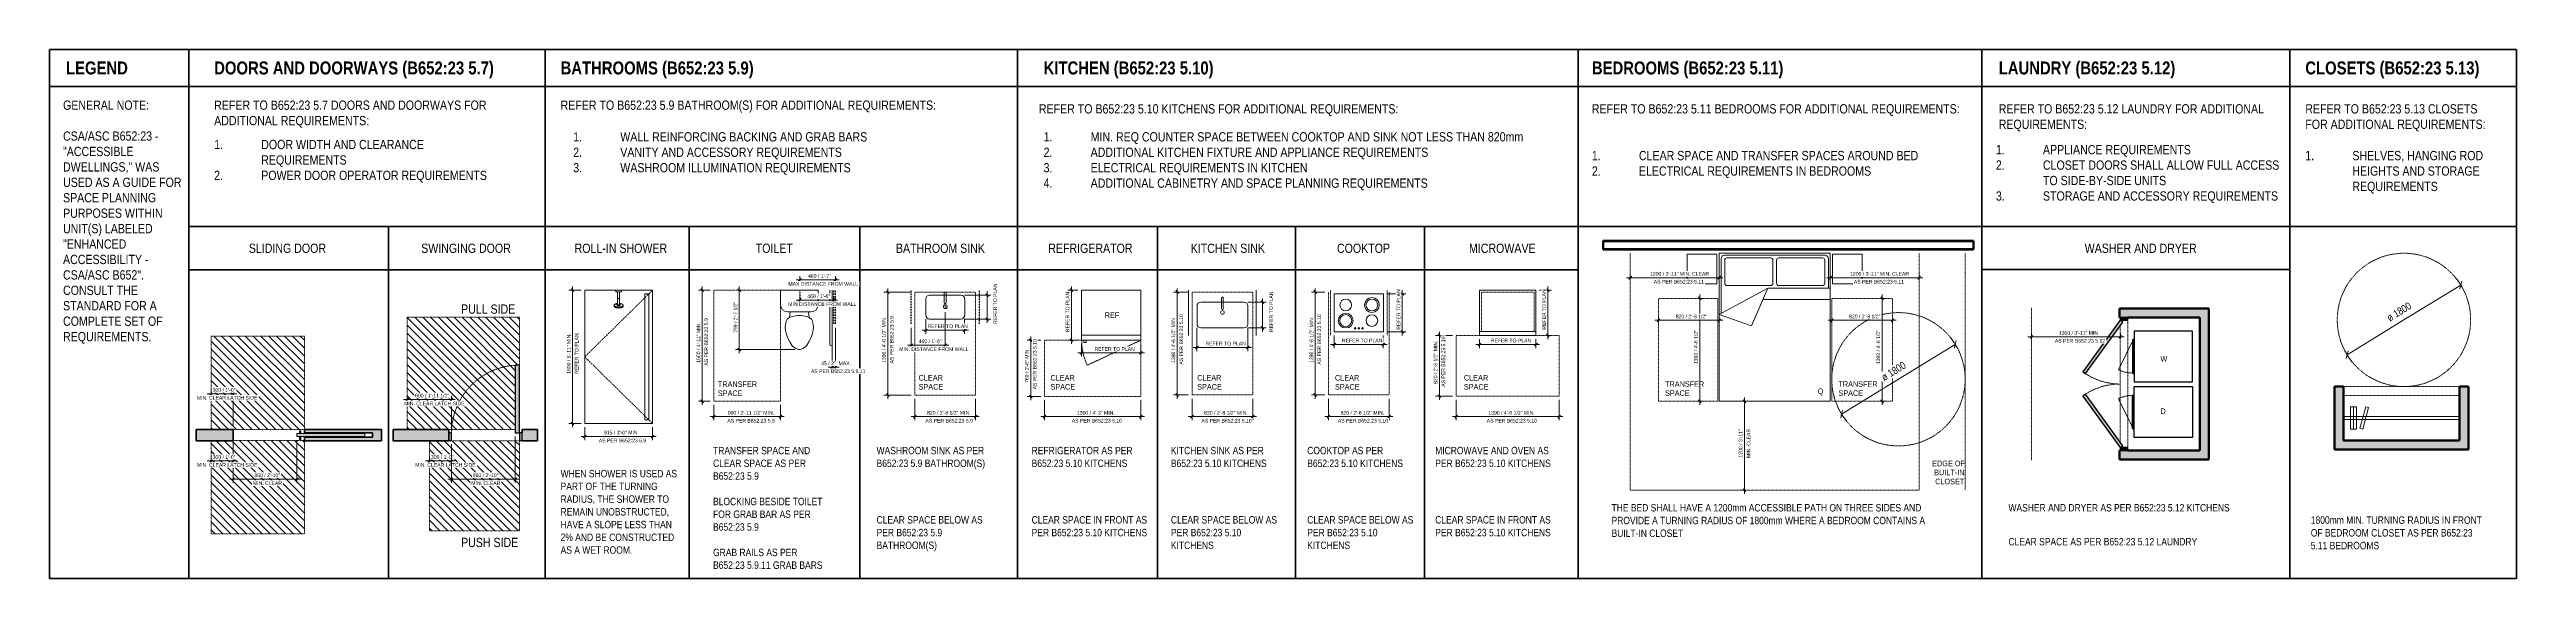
# Model space of a CAD drawing. Header units: millimetres. Extents: x -63583 to -8676, y -23737 to 12906.
# Drawn here: x -42108 to -8676, y -23737 to -16594 of the extents above; entities that cross this region are included whole.
import ezdxf

# ---------------------------------------------------------------- set-up
doc = ezdxf.new("R2010")
doc.units = ezdxf.units.MM
doc.linetypes.add('CMHC_Dash - Medium', pattern=[4, 2, -2])
doc.linetypes.add('CMHC_Dash - Small', pattern=[2, 1, -1])
for name, color, linetype, lineweight in [('A-ANNO-DIMS', 7, 'Continuous', 9), ('A-ANNO-DIMS-50', 7, 'Continuous', 9), ('A-ANNO-NOTE', 7, 'Continuous', 18), ('A-DETL-GENF', 7, 'Continuous', 18), ('A-DETL-HDLN', 7, 'CMHC_Dash - Medium', 25), ('A-DOOR-HDLN', 7, 'CMHC_Dash - Small', 18), ('A-WALL', 7, 'Continuous', 18), ('A-WALL-PATT', 7, 'Continuous', 50), ('G-ANNO-TEXT', 7, 'Continuous', 9), ('I-FURN', 7, 'Continuous', 18), ('P-SANR-FIXT', 7, 'Continuous', 18), ('P-SANR-FIXT-HDLN', 7, 'CMHC_Dash - Small', 18), ('Q-CASE', 7, 'Continuous', 18), ('Q-SPCQ', 7, 'Continuous', 18), ('Q-SPCQ-HDLN', 7, 'CMHC_Dash - Small', 18)]:
    doc.layers.add(name, color=color, linetype=linetype, lineweight=lineweight)
doc.layers.add('A-DETL', color=7, linetype='Continuous', lineweight=18, true_color=0x00a600)
doc.styles.add('Arial Narrow', font='ARIALN.TTF', dxfattribs={"height": 75})
doc.styles.add('Arial Narrow_1', font='ARIALN.TTF', dxfattribs={"height": 100})
doc.styles.add('Arial Narrow_4', font='ARIALN.TTF', dxfattribs={"height": 50})
doc.styles.add('Arial Narrow_5', font='ARIALN.TTF', dxfattribs={"height": 125})
doc.styles.add('Arial Narrow_B_1', font='ARIALNB.TTF', dxfattribs={"height": 175})
doc.dimstyles.new('CMHC_Standard__Small_', dxfattribs={"dimscale": 304.8, "dimtxt": 51.171549, "dimasz": 0.123031, "dimexe": 0.164042, "dimexo": 0.164042, "dimgap": 0.04101, "dimtad": 1, "dimdec": 0, "dimzin": 0, "dimdsep": 46, "dimtxsty": 'Arial Narrow_4', "dimblk1": 'OBLIQUE', "dimblk2": 'OBLIQUE', "dimsah": 1, "dimcen": 0.09, "dimdle": 0.164042, "dimazin": 0, "dimtfac": 1, "dimtdec": 4, "dimtix": 1, "dimtmove": 2, "dimatfit": 3, "dimfxl": 1, "dimtvp": 1, "dimtfill": 1, "dimtolj": 1, "dimtzin": 0, "dimarcsym": 2})
doc.dimstyles.new('CMHC_Standard__Small__1', dxfattribs={"dimscale": 304.8, "dimtxt": 51.171549, "dimasz": 0.123031, "dimexe": 0.164042, "dimexo": 0.164042, "dimgap": 0.04101, "dimtad": 1, "dimdec": 0, "dimzin": 0, "dimdsep": 46, "dimtxsty": 'Arial Narrow_4', "dimblk1": 'OBLIQUE', "dimblk2": 'OBLIQUE', "dimsah": 1, "dimcen": 0.09, "dimdle": 0.164042, "dimazin": 0, "dimtfac": 1, "dimtdec": 4, "dimtix": 1, "dimtmove": 0, "dimatfit": 3, "dimfxl": 1, "dimtvp": 1, "dimtfill": 1, "dimtolj": 1, "dimtzin": 0, "dimarcsym": 2})
doc.dimstyles.new('LGA_Standard', dxfattribs={"dimscale": 304.8, "dimtxt": 102.343097, "dimasz": 0.246063, "dimexe": 0.393701, "dimexo": 0, "dimgap": 0.164042, "dimtad": 1, "dimjust": 3, "dimdec": 0, "dimzin": 0, "dimdsep": 46, "dimtxsty": 'Arial Narrow_1', "dimblk1": 'OBLIQUE', "dimblk2": 'OBLIQUE', "dimsah": 1, "dimcen": 0.09, "dimazin": 0, "dimtfac": 1, "dimtdec": 4, "dimtix": 1, "dimtmove": 0, "dimatfit": 2, "dimfxl": 1, "dimtvp": 1, "dimtfill": 1, "dimtolj": 1, "dimtzin": 0, "dimarcsym": 2})
pattern_1 = [(0, (0, 0), (203.2, 50.8), [16.764, -135.636, 16.764, -135.636, -812.8]), (0, (0, 0), (203.2, 50.8), [-304.8, 16.764, -288.036, 16.764, -135.636, -355.6]), (0, (0, 0), (203.2, 50.8), [-762, 16.764, -84.836, 16.764, -237.236]), (120, (76.2, 25.4), (-145.59409, 150.57636), [16.764, -135.636, 16.764, -135.636, -812.8]), (120, (76.2, 25.4), (-145.59409, 150.57636), [-304.8, 16.764, -288.036, 16.764, -135.636, -355.6]), (120, (76.2, 25.4), (-145.59409, 150.57636), [-762, 16.764, -84.836, 16.764, -237.236]), (240, (101.6, 127), (-57.60591, -201.37636), [16.764, -135.636, 16.764, -135.636, -812.8]), (240, (101.6, 127), (-57.60591, -201.37636), [-304.8, 16.764, -288.036, 16.764, -135.636, -355.6]), (240, (101.6, 127), (-57.60591, -201.37636), [-762, 16.764, -84.836, 16.764, -237.236])]
pattern_2 = [(135, (-22277.625, 0), (-53.033, -53.033), [])]

msp = doc.modelspace()

# ---------------------------------------------------------------- texts
at = {"layer": 'G-ANNO-TEXT', "attachment_point": 1, "bg_fill": 3, "box_fill_scale": 1.25, "bg_fill_color": 256, "bg_fill_true_color": 13158600, "bg_fill_transparency": 0}
for s, insert, char_height, width, style in [('LEGEND', (-41885.4, -16755.2), 175, 1026.16, 'Arial Narrow_B_1'), ('BATHROOMS (B652:23 5.9)', (-35209.7, -16755.2), 175, 3186.708, 'Arial Narrow_B_1'), ('KITCHEN (B652:23 5.10)', (-28690.5, -16755.2), 175, 2801.898, 'Arial Narrow_B_1'), ('BEDROOMS (B652:23 5.11)', (-21289.9, -16755.2), 175, 3158.649, 'Arial Narrow_B_1'), ('LAUNDRY (B652:23 5.12)', (-15798.8, -16755.2), 175, 2910.126, 'Arial Narrow_B_1'), ('CLOSETS (B652:23 5.13)', (-11660.7, -16755.2), 175, 2878.058, 'Arial Narrow_B_1'), ('W', (-13615.8, -20733.4), 75, 100.211, 'Arial Narrow'), ('TRANSFER ', (-33087.5, -21075.6), 75, 601.266, 'Arial Narrow'), ('CLEAR', (-30377.7, -20988.8), 75, 356.751, 'Arial Narrow'), ('CLEAR', (-28597.7, -20988.8), 75, 356.751, 'Arial Narrow'), ('CLEAR', (-26617.7, -20988.8), 75, 356.751, 'Arial Narrow'), ('CLEAR', (-24757.7, -20988.8), 75, 356.751, 'Arial Narrow'), ('CLEAR', (-23017.7, -20988.8), 75, 356.751, 'Arial Narrow'), ('TRANSFER ', (-20302.8, -21073.4), 75, 601.266, 'Arial Narrow'), ('TRANSFER ', (-17962.8, -21073.4), 75, 601.266, 'Arial Narrow'), ('D', (-13615.8, -21439.3), 75, 76.16, 'Arial Narrow'), ('WASHROOM SINK AS PER ', (-30944.6, -21959.2), 100, 1835.864, 'Arial Narrow_1'), ('REFRIGERATOR AS PER ', (-28852, -21959.2), 100, 1727.637, 'Arial Narrow_1'), ('COOKTOP AS PER ', (-25132, -21959.2), 100, 1310.759, 'Arial Narrow_1'), ('WHEN SHOWER IS USED AS ', (-35209.7, -22270.6), 100, 1968.143, 'Arial Narrow_1'), ('EDGE OF ', (-16696.5, -22145.2), 75, 472.996, 'Arial Narrow'), ('WASHER AND DRYER AS PER B652:23 5.12 KITCHENS', (-15666.7, -22731.8), 100, 3711.813, 'Arial Narrow_1'), ('CLEAR SPACE BELOW AS ', (-30944.6, -22894.7), 100, 1823.839, 'Arial Narrow_1'), ('CLEAR SPACE IN FRONT AS ', (-28852, -22894.7), 100, 1976.16, 'Arial Narrow_1'), ('1800mm MIN. TURNING RADIUS IN FRONT ', (-11586.7, -22898.3), 100, 2886.075, 'Arial Narrow_1'), ('CLEAR SPACE AS PER B652:23 5.12 LAUNDRY', (-15666.7, -23190.2), 100, 3174.682, 'Arial Narrow_1')]:
    msp.add_mtext(s, dxfattribs=dict(at, insert=insert, char_height=char_height, width=width, style=style))
at = {"layer": 'G-ANNO-TEXT', "char_height": 125, "attachment_point": 1, "style": 'Arial Narrow_5'}
for s, insert, width in [('GENERAL NOTE:', (-41925.4, -17282.6), 1410.97), ('REFER TO B652:23 5.7 DOORS AND DOORWAYS FOR ', (-39885.4, -17282.6), 4509.492), ('REFER TO B652:23 5.9 BATHROOM(S) FOR ADDITIONAL REQUIREMENTS:', (-35209.7, -17282.6), 6148.943), ('REFER TO B652:23 5.10 KITCHENS FOR ADDITIONAL REQUIREMENTS:', (-28754.4, -17332.3), 5888.395), ('REFER TO B652:23 5.11 BEDROOMS FOR ADDITIONAL REQUIREMENTS:', (-21289.9, -17332.2), 6024.682), ('REFER TO B652:23 5.12 LAUNDRY FOR ADDITIONAL ', (-15798.8, -17332.2), 4389.239), ('REFER TO B652:23 5.13 CLOSETS ', (-11660.7, -17332.2), 2870.041), ('CSA/ASC B652:23 - ', (-41925.4, -17699.4), 1607.383), ('ADDITIONAL REQUIREMENTS:', (-39885.4, -17491), 2537.341), ('1.', (-35039.3, -17710.2), 769.62), ('WALL REINFORCING BACKING AND GRAB BARS', (-34404.3, -17710.2), 4040.505), ('1.', (-28690.5, -17710.2), 769.62), ('MIN. REQ COUNTER SPACE BETWEEN COOKTOP AND SINK NOT LESS THAN 820mm', (-28055.5, -17710.2), 7086.917), ('REQUIREMENTS:', (-15798.8, -17540.5), 1447.046), ('FOR ADDITIONAL REQUIREMENTS:', (-11660.7, -17540.5), 2954.218), ('"ACCESSIBLE ', (-41925.4, -17907.7), 1198.523), ('1.', (-39885.4, -17814), 769.62), ('DOOR WIDTH AND CLEARANCE ', (-39250.4, -17814), 2705.695), ('REQUIREMENTS', (-39250.4, -18022.4), 1398.945), ('2.', (-35039.3, -17918.5), 769.62), ('VANITY AND ACCESSORY REQUIREMENTS', (-34404.3, -17918.5), 3627.636), ('2.', (-28690.5, -17918.5), 769.62), ('ADDITIONAL KITCHEN FIXTURE AND APPLIANCE REQUIREMENTS', (-28055.5, -17918.5), 5527.635), ('1.', (-21289.9, -17963.4), 769.62), ('CLEAR SPACE AND TRANSFER SPACES AROUND BED', (-20654.9, -17963.4), 4569.619), ('1.', (-15836.8, -17883.6), 769.62), ('APPLIANCE REQUIREMENTS', (-15201.8, -17883.6), 2421.096), ('1.', (-11660.7, -17963.4), 769.62), ('SHELVES, HANGING ROD ', (-11025.7, -17963.4), 2188.607), ('USED AS A GUIDE FOR ', (-41925.4, -18324.4), 1952.109), ('DWELLINGS," WAS ', (-41925.4, -18116.1), 1623.417), ('2.', (-39885.4, -18230.7), 769.62), ('POWER DOOR OPERATOR REQUIREMENTS', (-39250.4, -18230.7), 3699.788), ('3.', (-35039.3, -18126.9), 769.62), ('WASHROOM ILLUMINATION REQUIREMENTS', (-34404.3, -18126.9), 3771.94), ('4.', (-28690.5, -18335.3), 769.62), ('3.', (-28690.5, -18126.9), 769.62), ('ADDITIONAL CABINETRY AND SPACE PLANNING REQUIREMENTS', (-28055.5, -18335.3), 5515.61), ('ELECTRICAL REQUIREMENTS IN KITCHEN', (-28055.5, -18126.9), 3547.467), ('2.', (-21289.9, -18171.7), 769.62), ('ELECTRICAL REQUIREMENTS IN BEDROOMS', (-20654.9, -18171.7), 3799.999), ('2.', (-15836.8, -18092), 769.62), ('TO SIDE-BY-SIDE UNITS', (-15201.8, -18300.3), 2016.244), ('CLOSET DOORS SHALL ALLOW FULL ACCESS ', (-15201.8, -18092), 3920.252), ('HEIGHTS AND STORAGE ', (-11025.7, -18171.7), 2136.497), ('REQUIREMENTS', (-11025.7, -18380.1), 1398.945), ('SPACE PLANNING ', (-41925.4, -18532.8), 1571.307), ('3.', (-15836.8, -18508.7), 769.62), ('STORAGE AND ACCESSORY REQUIREMENTS', (-15201.8, -18508.7), 3852.108), ('UNIT(S) LABELED ', (-41925.4, -18949.5), 1511.181), ('PURPOSES WITHIN ', (-41925.4, -18741.2), 1679.535), ('ACCESSIBILITY - ', (-41925.4, -19366.2), 1447.046), ('"ENHANCED ', (-41925.4, -19157.9), 1078.27), ('SLIDING DOOR', (-39418, -19215.1), 1262.658), ('SWINGING DOOR', (-37090.9, -19215.1), 1467.088), ('ROLL-IN SHOWER', (-35020.6, -19215.1), 1511.181), ('TOILET', (-32575.7, -19215.1), 613.291), ('BATHROOM SINK', (-30683.3, -19215.1), 1459.071), ('REFRIGERATOR', (-28627.6, -19215.1), 1382.911), ('KITCHEN SINK', (-26704.4, -19215.1), 1214.557), ('COOKTOP', (-24730.5, -19215.1), 873.839), ('MICROWAVE', (-22948.6, -19215.1), 1090.295), ('WASHER AND DRYER', (-14638.2, -19215.1), 1827.848), ('CSA/ASC B652". ', (-41925.4, -19574.6), 1370.886), ('STANDARD FOR A ', (-41925.4, -19991.3), 1583.333), ('CONSULT THE ', (-41925.4, -19783), 1274.683), ('PULL SIDE', (-36553.2, -20036.4), 885.865), ('COMPLETE SET OF ', (-41925.4, -20199.7), 1687.552), ('REQUIREMENTS.', (-41925.4, -20408), 1447.046), ('PUSH SIDE', (-36553.2, -23187.6), 933.966)]:
    msp.add_mtext(s, dxfattribs=dict(at, insert=insert, width=width))

# ---------------------------------------------------------------- blocks, each defined once
blk = doc.blocks.new('Family - ___-8878610-FLOOR PLANS - ENHANCED ACCESSIBILITY')
at = {"layer": 'P-SANR-FIXT'}
for p, q in [((-9963, -19844), (-9963, -20040)), ((-9457, -19844), (-9963, -19844)), ((-9457, -20040), (-9457, -19844)), ((-9898, -20314), (-9901, -20339)), ((-9898, -20314), (-9901, -20339)), ((-9901, -20339), (-9896, -20389)), ((-9901, -20339), (-9896, -20389)), ((-9894, -20288), (-9898, -20314)), ((-9894, -20288), (-9898, -20314)), ((-9896, -20389), (-9882, -20440)), ((-9896, -20389), (-9882, -20440)), ((-9887, -20263), (-9894, -20288)), ((-9887, -20263), (-9894, -20288)), ((-9873, -20237), (-9887, -20263)), ((-9873, -20237), (-9887, -20263)), ((-9842, -20212), (-9873, -20237)), ((-9842, -20212), (-9873, -20237)), ((-9869, -20135), (-9833, -20135)), ((-9551, -20135), (-9869, -20135)), ((-9833, -20135), (-9842, -20212)), ((-9833, -20135), (-9842, -20212)), ((-9807, -20199), (-9842, -20212)), ((-9735, -20186), (-9807, -20199)), ((-9685, -20186), (-9735, -20186)), ((-9613, -20199), (-9685, -20186)), ((-9578, -20212), (-9613, -20199)), ((-9578, -20212), (-9587, -20135)), ((-9587, -20135), (-9551, -20135)), ((-9587, -20135), (-9578, -20212)), ((-9547, -20237), (-9578, -20212)), ((-9547, -20237), (-9578, -20212)), ((-9533, -20263), (-9547, -20237)), ((-9533, -20263), (-9547, -20237)), ((-9538, -20440), (-9524, -20389)), ((-9538, -20440), (-9524, -20389)), ((-9526, -20288), (-9533, -20263)), ((-9526, -20288), (-9533, -20263)), ((-9522, -20314), (-9526, -20288)), ((-9522, -20314), (-9526, -20288)), ((-9524, -20389), (-9520, -20339)), ((-9524, -20389), (-9520, -20339)), ((-9520, -20339), (-9522, -20314)), ((-9520, -20339), (-9522, -20314)), ((-9882, -20440), (-9864, -20491)), ((-9882, -20440), (-9864, -20491)), ((-9864, -20491), (-9840, -20542)), ((-9864, -20491), (-9840, -20542)), ((-9840, -20542), (-9805, -20593)), ((-9840, -20542), (-9805, -20593)), ((-9805, -20593), (-9780, -20618)), ((-9805, -20593), (-9780, -20618)), ((-9780, -20618), (-9758, -20631)), ((-9780, -20618), (-9758, -20631)), ((-9758, -20631), (-9723, -20644)), ((-9758, -20631), (-9723, -20644)), ((-9723, -20644), (-9697, -20644)), ((-9723, -20644), (-9697, -20644)), ((-9697, -20644), (-9662, -20631)), ((-9697, -20644), (-9662, -20631)), ((-9662, -20631), (-9640, -20618)), ((-9662, -20631), (-9640, -20618)), ((-9640, -20618), (-9615, -20593)), ((-9640, -20618), (-9615, -20593)), ((-9615, -20593), (-9580, -20542)), ((-9615, -20593), (-9580, -20542)), ((-9580, -20542), (-9556, -20491)), ((-9580, -20542), (-9556, -20491)), ((-9556, -20491), (-9538, -20440)), ((-9556, -20491), (-9538, -20440))]:
    blk.add_line(p, q, dxfattribs=at)
for centre, start, end in [((-9869, -20040), 180, 270), ((-9869, -20040), 180, 270), ((-9551, -20040), 270, 0), ((-9551, -20040), 270, 0)]:
    blk.add_arc(centre, 94.6, start, end, dxfattribs=at)
blk = doc.blocks.new('Family - ___-8879439-FLOOR PLANS - ENHANCED ACCESSIBILITY')
at = {"layer": 'P-SANR-FIXT', "color": 8, "linetype": 'CMHC_Dash - Small', "true_color": 0x808080}
for p, q in [((-8150, -19870), (-7745, -19870)), ((-8150, -21260), (-8150, -19870)), ((-7736, -19870), (-7330, -19870)), ((-7330, -19870), (-7330, -21260)), ((-7330, -21260), (-8150, -21260))]:
    blk.add_line(p, q, dxfattribs=at)
at = {"layer": 'Q-SPCQ'}
for p, q in [((-8002, -19960), (-8002, -20183)), ((-8002, -19960), (-8002, -20183)), ((-7753, -19909), (-7951, -19909)), ((-7529, -19909), (-7951, -19909)), ((-7753, -19881), (-7753, -20013)), ((-7753, -19881), (-7753, -20013)), ((-7727, -19881), (-7727, -20013)), ((-7727, -20013), (-7727, -19881)), ((-7529, -19909), (-7727, -19909)), ((-7478, -20183), (-7478, -19960)), ((-7478, -20183), (-7478, -19960)), ((-7951, -20233), (-7529, -20233)), ((-7951, -20233), (-7529, -20233))]:
    blk.add_line(p, q, dxfattribs=at)
for centre, radius, start, end in [((-7951, -19960), 50.8, 90, 180), ((-7951, -19960), 50.8, 90, 180), ((-7740, -20067), 25.4, 0, 180), ((-7740, -19881), 12.7, 0, 180), ((-7740, -19881), 12.7, 0, 180), ((-7740, -20013), 12.7, 180, 0), ((-7740, -20013), 12.7, 180, 0), ((-7529, -19960), 50.8, 0, 90), ((-7529, -19960), 50.8, 0, 90), ((-7951, -20183), 50.8, 180, 270), ((-7951, -20183), 50.8, 180, 270), ((-7740, -20067), 25.4, 180, 0), ((-7529, -20183), 50.8, 270, 0), ((-7529, -20183), 50.8, 270, 360)]:
    blk.add_arc(centre, radius, start, end, dxfattribs=at)
blk = doc.blocks.new('Family - ___-8879591-FLOOR PLANS - ENHANCED ACCESSIBILITY')
at = {"layer": 'Q-SPCQ', "color": 8, "linetype": 'CMHC_Dash - Small', "true_color": 0x808080}
for p, q in [((-2568, -21259), (-2568, -19869)), ((-1748, -19869), (-1748, -21259)), ((-1748, -21259), (-2568, -21259))]:
    blk.add_line(p, q, dxfattribs=at)
at = {"layer": 'Q-SPCQ'}
for p, q in [((-2489, -20404), (-2489, -19894)), ((-2489, -19894), (-1827, -19894)), ((-1827, -19894), (-1827, -20404)), ((-1827, -20404), (-2489, -20404))]:
    blk.add_line(p, q, dxfattribs=at)
for centre, radius in [((-2334, -20044), 78.8), ((-1982, -20044), 100), ((-1982, -20044), 80), ((-2334, -20254), 100), ((-2334, -20254), 80), ((-2208, -20359), 10), ((-2158, -20359), 10), ((-2108, -20359), 10), ((-1982, -20254), 78.8)]:
    blk.add_circle(centre, radius, dxfattribs=at)
at = {"layer": 'Q-SPCQ-HDLN'}
for p, q in [((-2539, -19844), (-2539, -20454)), ((-1777, -19844), (-1777, -20454))]:
    blk.add_line(p, q, dxfattribs=at)
blk = doc.blocks.new('Family - ___-8879606-FLOOR PLANS - ENHANCED ACCESSIBILITY')
at = {"layer": 'Q-SPCQ'}
for p, q in [((233, -19844), (-529, -19844)), ((-529, -19844), (-529, -20454)), ((233, -20454), (233, -19844)), ((-529, -20403), (233, -20403)), ((-529, -20454), (233, -20454))]:
    blk.add_line(p, q, dxfattribs=at)
at = {"layer": 'Q-SPCQ', "color": 8, "linetype": 'CMHC_Dash - Small', "true_color": 0x808080}
for p, q in [((-843, -20454), (-843, -21274)), ((547, -20454), (-843, -20454)), ((547, -21274), (547, -20454)), ((-843, -21274), (547, -21274))]:
    blk.add_line(p, q, dxfattribs=at)
at = {"layer": 'Q-SPCQ-HDLN'}
for p, q in [((207, -19870), (-504, -19870)), ((-504, -19870), (-504, -20403)), ((207, -20403), (207, -19870))]:
    blk.add_line(p, q, dxfattribs=at)
blk = doc.blocks.new('Family - ___-8880349-FLOOR PLANS - ENHANCED ACCESSIBILITY')
at = {"layer": 'P-SANR-FIXT'}
for p, q in [((-4457, -19844), (-4457, -20454)), ((-4342, -20057), (-4342, -20303)), ((-4342, -20057), (-4342, -20303)), ((-4012, -20006), (-4291, -20006)), ((-3707, -20006), (-4291, -20006)), ((-4012, -19949), (-4012, -20091)), ((-4012, -19949), (-4012, -20091)), ((-3987, -19949), (-3987, -20091)), ((-3987, -20091), (-3987, -19949)), ((-3707, -20006), (-3987, -20006)), ((-3656, -20303), (-3656, -20057)), ((-3656, -20303), (-3656, -20057)), ((-3542, -19844), (-3542, -20454)), ((-4291, -20354), (-3707, -20354)), ((-4291, -20354), (-3707, -20354))]:
    blk.add_line(p, q, dxfattribs=at)
at = {"layer": 'P-SANR-FIXT', "color": 8, "linetype": 'CMHC_Dash - Small', "true_color": 0x808080}
for p, q in [((-4409, -19869), (-3589, -19869)), ((-4409, -21259), (-4409, -19869)), ((-3589, -19869), (-3589, -21259)), ((-3589, -21259), (-4409, -21259))]:
    blk.add_line(p, q, dxfattribs=at)
at = {"layer": 'P-SANR-FIXT'}
for centre, radius, start, end in [((-4291, -20057), 50.8, 90, 180), ((-4291, -20057), 50.8, 90, 180), ((-3999, -19949), 12.7, 0, 180), ((-3999, -19949), 12.7, 0, 180), ((-3707, -20057), 50.8, 0, 90), ((-3707, -20057), 50.8, 0, 90), ((-4291, -20303), 50.8, 180, 270), ((-4291, -20303), 50.8, 180, 270), ((-3999, -20144), 25.4, 0, 180), ((-3999, -20144), 25.4, 180, 0), ((-3999, -20091), 12.7, 180, 0), ((-3999, -20091), 12.7, 180, 0), ((-3707, -20303), 50.8, 270, 0), ((-3707, -20303), 50.8, 270, 0)]:
    blk.add_arc(centre, radius, start, end, dxfattribs=at)
blk = doc.blocks.new('Family - ___-8885803-FLOOR PLANS - ENHANCED ACCESSIBILITY')
at = {"layer": 'Q-CASE'}
for p, q in [((11141, -21550), (12699, -21550)), ((11141, -21588), (12699, -21588)), ((11228, -21419), (11308, -21419)), ((11228, -21719), (11228, -21419)), ((11308, -21719), (11228, -21719)), ((11268, -21419), (11268, -21719)), ((11308, -21719), (11308, -21419)), ((11432, -21419), (11355, -21709)), ((11393, -21719), (11355, -21709)), ((11393, -21719), (11471, -21429)), ((11432, -21419), (11471, -21429))]:
    blk.add_line(p, q, dxfattribs=at)
blk = doc.blocks.new('Family - ___-8885812-FLOOR PLANS - ENHANCED ACCESSIBILITY')
at = {"layer": 'A-WALL-PATT', "lineweight": 18, "true_color": 0x808080}
h = blk.add_hatch(dxfattribs=at)
h.set_pattern_fill('FP_1', color=8, style=0, pattern_type=2)
h.set_pattern_definition(pattern_1)
h.paths.add_polyline_path([(2706, -19191), (6140, -19191), (6140, -19175), (1140, -19175), (1140, -19191)])
h = blk.add_hatch(dxfattribs=at)
h.set_pattern_fill('FP_1', color=8, style=0, pattern_type=2)
h.set_pattern_definition(pattern_1)
h.paths.add_polyline_path([(6140, -19296), (6140, -19280), (1140, -19280), (1140, -19296), (4385, -19296)])
at = {"layer": 'A-WALL', "lineweight": 50}
for p, q in [((6140, -19175), (1140, -19175)), ((1140, -19175), (1140, -19296)), ((1140, -19296), (6140, -19296)), ((6140, -19296), (6140, -19175))]:
    blk.add_line(p, q, dxfattribs=at)
at = {"layer": 'A-WALL'}
for p, q in [((6140, -19191), (1140, -19191)), ((6140, -19280), (1140, -19280))]:
    blk.add_line(p, q, dxfattribs=at)
blk = doc.blocks.new('Family - ___-8886265-FLOOR PLANS - ENHANCED ACCESSIBILITY')
at = {"layer": 'P-SANR-FIXT'}
for p, q in [((-12606, -19844), (-12606, -21644)), ((-12606, -19844), (-12187, -19844)), ((-12210, -20046), (-12210, -20061)), ((-12210, -20061), (-12210, -20046)), ((-12111, -19844), (-12187, -19844)), ((-12187, -19844), (-12187, -19864)), ((-12187, -19844), (-12111, -19844)), ((-12187, -19844), (-12187, -19864)), ((-12187, -19864), (-12163, -19864)), ((-12111, -19864), (-12187, -19864)), ((-12172, -20046), (-12172, -20039)), ((-12163, -19864), (-12163, -20024)), ((-12163, -20039), (-12163, -19864)), ((-12135, -20024), (-12135, -19864)), ((-12135, -19864), (-12111, -19864)), ((-12135, -20039), (-12135, -19864)), ((-12126, -20046), (-12126, -20039)), ((-12111, -19864), (-12111, -19844)), ((-12111, -19844), (-12111, -19864)), ((-12111, -19844), (-11691, -19844)), ((-12088, -20061), (-12088, -20046)), ((-12088, -20061), (-12088, -20046)), ((-11742, -19895), (-11793, -19895)), ((-11793, -19895), (-11793, -21593)), ((-11742, -21593), (-11742, -19895)), ((-11691, -19844), (-11691, -21644)), ((-11793, -21593), (-11742, -21593))]:
    blk.add_line(p, q, dxfattribs=at)
for centre, radius, start, end in [((-12149, -19899), 58.2, 256.4207, 283.5793), ((-12149, -20011), 30.9, 243.7416, 296.2584)]:
    blk.add_arc(centre, radius, start, end, dxfattribs=at)
for centre, major_axis, ratio, start_param, end_param in [((-12149, -20046), (60.7, 0), 0.375, 1.797739, 5.47109), ((-12149, -20039), (22.8, 0), 0.333333, 2.214297, 7.210481), ((-12149, -20046), (22.8, 0), 0.333333, 3.141593, 6.283185), ((-12149, -20046), (60.7, 0), 0.375, 5.47109, 7.627039), ((-12149, -20061), (60.7, 0), 0.375, 3.141593, 6.283185)]:
    blk.add_ellipse(centre, major_axis=major_axis, ratio=ratio, start_param=start_param, end_param=end_param, dxfattribs=at)
for points, knots in [([(-12163, -20024), (-12166, -20024), (-12172, -20025), (-12184, -20027), (-12197, -20032), (-12206, -20037), (-12209, -20042), (-12210, -20045), (-12210, -20046)], [0, 0, 0, 0, 0.125, 0.25, 0.5, 0.75, 0.875, 1, 1, 1, 1]), ([(-12088, -20046), (-12088, -20045), (-12089, -20042), (-12091, -20039), (-12096, -20035), (-12103, -20031), (-12113, -20027), (-12125, -20025), (-12132, -20024), (-12135, -20024)], [0, 0, 0, 0, 0.125, 0.25, 0.375, 0.5, 0.75, 0.875, 1, 1, 1, 1]), ([(-12210, -20061), (-12210, -20063), (-12209, -20065), (-12207, -20069), (-12203, -20072), (-12195, -20076), (-12183, -20081), (-12164, -20084), (-12144, -20084), (-12124, -20083), (-12106, -20078), (-12094, -20072), (-12089, -20066), (-12088, -20063), (-12088, -20061)], [0, 0, 0, 0, 0.052632, 0.105263, 0.157895, 0.210526, 0.315789, 0.421053, 0.526316, 0.631579, 0.736842, 0.868421, 0.934211, 1, 1, 1, 1])]:
    blk.add_open_spline(points, degree=3, knots=knots, dxfattribs=at)
at = {"layer": 'P-SANR-FIXT-HDLN'}
for p in [(-11691, -19844), (-11691, -21644)]:
    blk.add_line(p, (-12606, -20744), dxfattribs=at)
blk = doc.blocks.new('Family - ___-8910062-FLOOR PLANS - ENHANCED ACCESSIBILITY')
at = {"layer": 'I-FURN'}
for p, q in [((2674, -19358), (2274, -19358)), ((2274, -19358), (2274, -19758)), ((2674, -19758), (2674, -19358)), ((2274, -19758), (2674, -19758))]:
    blk.add_line(p, q, dxfattribs=at)
blk = doc.blocks.new('Family - ___-8910100-FLOOR PLANS - ENHANCED ACCESSIBILITY')
at = {"layer": 'I-FURN'}
for p, q in [((4636, -19358), (4236, -19358)), ((4236, -19358), (4236, -19758)), ((4636, -19758), (4636, -19358)), ((4236, -19758), (4636, -19758))]:
    blk.add_line(p, q, dxfattribs=at)
blk = doc.blocks.new('Family - ___-8879632-FLOOR PLANS - ENHANCED ACCESSIBILITY')
at = {"layer": 'A-DOOR-HDLN'}
blk.add_line((-5099, -20519), (-5824, -20857), dxfattribs=at)
blk.add_arc((-5099, -20519), 800, 180, 205, dxfattribs=at)
at = {"layer": 'Q-SPCQ'}
for p, q in [((-5899, -20519), (-5899, -19844)), ((-5099, -19844), (-5099, -20519)), ((-5899, -20449), (-5099, -20449)), ((-5899, -20519), (-5099, -20519)), ((-5868, -20519), (-5837, -20519)), ((-5868, -20519), (-5868, -20550)), ((-5837, -20550), (-5868, -20550)), ((-5837, -20519), (-5837, -20550))]:
    blk.add_line(p, q, dxfattribs=at)
at = {"layer": 'A-ANNO-NOTE', "insert": (-5588, -20143), "char_height": 75, "width": 212.45, "attachment_point": 1, "style": 'Arial Narrow'}
blk.add_mtext('REF', dxfattribs=at)
blk = doc.blocks.new('Family - ___-8885784-FLOOR PLANS - ENHANCED ACCESSIBILITY')
at = {"layer": 'I-FURN'}
for p, q in [((4206, -19344), (2706, -19344)), ((2706, -19344), (2706, -21344)), ((4206, -19344), (2706, -19344)), ((2706, -19344), (2706, -21344)), ((4130, -19370), (2781, -19370)), ((4206, -21344), (4206, -19344)), ((4206, -21344), (4206, -19344)), ((2731, -19420), (2731, -20158)), ((2781, -19751), (2781, -19437)), ((2811, -19407), (3401, -19407)), ((3431, -19437), (3431, -19751)), ((3481, -19437), (3481, -19751)), ((4100, -19407), (3511, -19407)), ((4130, -19751), (4130, -19437)), ((4180, -19818), (4180, -19420)), ((3364, -19818), (2706, -20172)), ((3401, -19781), (2811, -19781)), ((3364, -19818), (3142, -20323)), ((3297, -19971), (4206, -19971)), ((3364, -19818), (4206, -19818)), ((3511, -19781), (4100, -19781)), ((2706, -20172), (3142, -20323)), ((2706, -21344), (4206, -21344)), ((2706, -21344), (4206, -21344))]:
    blk.add_line(p, q, dxfattribs=at)
for centre, radius, start, end in [((2781, -19420), 50, 90, 180), ((4130, -19420), 50, 0, 90), ((2811, -19437), 30, 90, 180), ((3401, -19437), 30, 0, 90), ((3511, -19437), 30, 90, 180), ((4100, -19437), 30, 0, 90), ((2811, -19751), 30, 180, 270), ((3401, -19751), 30, 270, 0), ((3511, -19751), 30, 180, 270), ((4100, -19751), 30, 270, 0)]:
    blk.add_arc(centre, radius, start, end, dxfattribs=at)
at = {"layer": 'A-ANNO-NOTE', "insert": (4037, -21171), "char_height": 75, "width": 80.17, "attachment_point": 1, "style": 'Arial Narrow'}
blk.add_mtext('Q', dxfattribs=at)
blk = doc.blocks.new('DIMBLOCK77-FLOOR PLANS - ENHANCED ACCESSIBILITY')
at = {"layer": 'A-ANNO-DIMS-50', "transparency": 16777216}
for p, q in [((-33141, -21551), (-33141, -21394)), ((-32241, -21551), (-32241, -21394)), ((-33191, -21551), (-32191, -21551)), ((-33141, -21551), (-33160, -21570)), ((-33141, -21551), (-33122, -21533)), ((-33141, -21551), (-33141, -21601)), ((-32241, -21551), (-32260, -21570)), ((-32241, -21551), (-32222, -21533)), ((-32241, -21551), (-32241, -21601))]:
    blk.add_line(p, q, dxfattribs=at)
at = {"layer": 'A-ANNO-DIMS-50', "color": 0, "transparency": 16777216, "insert": (-32959, -21581), "char_height": 50, "width": 642.32, "attachment_point": 1, "line_spacing_factor": 0.974696, "style": 'Arial Narrow_4', "bg_fill": 3, "box_fill_scale": 1.25, "bg_fill_color": 256, "bg_fill_true_color": 13158600, "bg_fill_transparency": 0}
blk.add_mtext('AS PER B652:23 5.9', dxfattribs=at)
at = {"layer": 'A-ANNO-DIMS-50', "color": 0, "transparency": 16777216, "insert": (-32953, -21474), "char_height": 50, "width": 627.7, "attachment_point": 1, "line_spacing_factor": 0.974696, "style": 'Arial Narrow_4', "bg_fill": 3, "box_fill_scale": 1.25, "bg_fill_color": 256, "bg_fill_true_color": 13158600, "bg_fill_transparency": 0}
blk.add_mtext('900 / 2\'-11 1/2" MIN.', dxfattribs=at)
blk = doc.blocks.new('_Oblique')
at = {"color": 0, "linetype": 'ByBlock', "lineweight": -2}
blk.add_line((-0.5, -0.5), (0.5, 0.5), dxfattribs=at)
blk = doc.blocks.new('DIMBLOCK78-FLOOR PLANS - ENHANCED ACCESSIBILITY')
at = {"layer": 'A-ANNO-DIMS-50', "transparency": 16777216}
for p, q in [((-33298, -19844), (-33348, -19844)), ((-33298, -19844), (-33316, -19825)), ((-33298, -19794), (-33298, -21394)), ((-33298, -19844), (-33279, -19863)), ((-33298, -19844), (-33191, -19844)), ((-33298, -21344), (-33348, -21344)), ((-33298, -21344), (-33316, -21325)), ((-33298, -21344), (-33279, -21363)), ((-33298, -21344), (-33191, -21344))]:
    blk.add_line(p, q, dxfattribs=at)
at = {"layer": 'A-ANNO-DIMS-50', "color": 0, "transparency": 16777216, "insert": (-33269, -20862), "char_height": 50, "width": 642.32, "attachment_point": 1, "rotation": 90, "line_spacing_factor": 0.974696, "style": 'Arial Narrow_4', "bg_fill": 3, "box_fill_scale": 1.25, "bg_fill_color": 256, "bg_fill_true_color": 13158600, "bg_fill_transparency": 0}
blk.add_mtext('AS PER B652:23 5.9', dxfattribs=at)
at = {"layer": 'A-ANNO-DIMS-50', "color": 0, "transparency": 16777216, "insert": (-33375, -20824), "char_height": 50, "width": 550.7, "attachment_point": 1, "rotation": 90, "line_spacing_factor": 0.974696, "style": 'Arial Narrow_4', "bg_fill": 3, "box_fill_scale": 1.25, "bg_fill_color": 256, "bg_fill_true_color": 13158600, "bg_fill_transparency": 0}
blk.add_mtext('1500 / 4\'-11" MIN.', dxfattribs=at)
blk = doc.blocks.new('DIMBLOCK79-FLOOR PLANS - ENHANCED ACCESSIBILITY')
at = {"layer": 'A-ANNO-DIMS-50', "transparency": 16777216}
for p, q in [((-32031, -19977), (-31471, -19977)), ((-31981, -19977), (-32000, -19995)), ((-31981, -19977), (-31981, -19927)), ((-31981, -19977), (-31962, -19958)), ((-31981, -19977), (-31981, -20000)), ((-31521, -19977), (-31540, -19995)), ((-31521, -19977), (-31521, -19927)), ((-31521, -19977), (-31502, -19958)), ((-31521, -19977), (-31521, -20000))]:
    blk.add_line(p, q, dxfattribs=at)
at = {"layer": 'A-ANNO-DIMS-50', "color": 0, "transparency": 16777216, "insert": (-32136, -20006), "char_height": 50, "width": 923.04, "attachment_point": 1, "line_spacing_factor": 0.974696, "style": 'Arial Narrow_4', "bg_fill": 3, "box_fill_scale": 1.25, "bg_fill_color": 256, "bg_fill_true_color": 13158600, "bg_fill_transparency": 0}
blk.add_mtext('MIN DISTANCE FROM WALL', dxfattribs=at)
at = {"layer": 'A-ANNO-DIMS-50', "color": 0, "transparency": 16777216, "insert": (-31880, -19900), "char_height": 50, "width": 308.98, "attachment_point": 1, "line_spacing_factor": 0.974696, "style": 'Arial Narrow_4', "bg_fill": 3, "box_fill_scale": 1.25, "bg_fill_color": 256, "bg_fill_true_color": 13158600, "bg_fill_transparency": 0}
blk.add_mtext('460 / 1\'-6"', dxfattribs=at)
blk = doc.blocks.new('DIMBLOCK80-FLOOR PLANS - ENHANCED ACCESSIBILITY')
at = {"layer": 'A-ANNO-DIMS-50', "transparency": 16777216}
for p, q in [((-30795, -19870), (-30845, -19870)), ((-30795, -19870), (-30813, -19851)), ((-30795, -21310), (-30795, -19820)), ((-30795, -19870), (-30776, -19888)), ((-30795, -19870), (-30478, -19870)), ((-30795, -21260), (-30845, -21260)), ((-30795, -21260), (-30813, -21241)), ((-30795, -21260), (-30776, -21278)), ((-30795, -21260), (-30478, -21260))]:
    blk.add_line(p, q, dxfattribs=at)
at = {"layer": 'A-ANNO-DIMS-50', "color": 0, "transparency": 16777216, "insert": (-30765, -20832), "char_height": 50, "width": 642.32, "attachment_point": 1, "rotation": 90, "line_spacing_factor": 0.974696, "style": 'Arial Narrow_4', "bg_fill": 3, "box_fill_scale": 1.25, "bg_fill_color": 256, "bg_fill_true_color": 13158600, "bg_fill_transparency": 0}
blk.add_mtext('AS PER B652:23 5.9', dxfattribs=at)
at = {"layer": 'A-ANNO-DIMS-50', "color": 0, "transparency": 16777216, "insert": (-30872, -20826), "char_height": 50, "width": 627.7, "attachment_point": 1, "rotation": 90, "line_spacing_factor": 0.974696, "style": 'Arial Narrow_4', "bg_fill": 3, "box_fill_scale": 1.25, "bg_fill_color": 256, "bg_fill_true_color": 13158600, "bg_fill_transparency": 0}
blk.add_mtext('1390 / 4\'-6 1/2" MIN.', dxfattribs=at)
blk = doc.blocks.new('DIMBLOCK81-FLOOR PLANS - ENHANCED ACCESSIBILITY')
at = {"layer": 'A-ANNO-DIMS-50', "transparency": 16777216}
for p, q in [((-29454, -19909), (-29757, -19909)), ((-29454, -19909), (-29472, -19891)), ((-29454, -19859), (-29454, -20283)), ((-29454, -19909), (-29435, -19928)), ((-29454, -19909), (-29404, -19909)), ((-29454, -20233), (-29757, -20233)), ((-29454, -20233), (-29472, -20215)), ((-29454, -20233), (-29435, -20252)), ((-29454, -20233), (-29404, -20233))]:
    blk.add_line(p, q, dxfattribs=at)
at = {"layer": 'A-ANNO-DIMS-50', "color": 0, "transparency": 16777216, "insert": (-29369, -20299), "char_height": 50, "width": 546.8, "attachment_point": 1, "rotation": 90, "line_spacing_factor": 0.974696, "style": 'Arial Narrow_4', "bg_fill": 3, "box_fill_scale": 1.25, "bg_fill_color": 256, "bg_fill_true_color": 13158600, "bg_fill_transparency": 0}
blk.add_mtext('REFER TO PLAN', dxfattribs=at)
blk = doc.blocks.new('DIMBLOCK82-FLOOR PLANS - ENHANCED ACCESSIBILITY')
at = {"layer": 'A-ANNO-DIMS-50', "transparency": 16777216}
for p, q in [((-30330, -20383), (-29706, -20383)), ((-30280, -20383), (-30298, -20402)), ((-30280, -20383), (-30280, -20233)), ((-30280, -20383), (-30261, -20364)), ((-30280, -20383), (-30280, -20433)), ((-29756, -20383), (-29774, -20402)), ((-29756, -20383), (-29756, -20233)), ((-29756, -20383), (-29737, -20364)), ((-29756, -20383), (-29756, -20433))]:
    blk.add_line(p, q, dxfattribs=at)
at = {"layer": 'A-ANNO-DIMS-50', "color": 0, "transparency": 16777216, "insert": (-30257, -20306), "char_height": 50, "width": 546.8, "attachment_point": 1, "line_spacing_factor": 0.974696, "style": 'Arial Narrow_4', "bg_fill": 3, "box_fill_scale": 1.25, "bg_fill_color": 256, "bg_fill_true_color": 13158600, "bg_fill_transparency": 0}
blk.add_mtext('REFER TO PLAN', dxfattribs=at)
blk = doc.blocks.new('DIMBLOCK83-FLOOR PLANS - ENHANCED ACCESSIBILITY')
at = {"layer": 'A-ANNO-DIMS-50', "transparency": 16777216}
for p, q in [((-30428, -21551), (-30428, -21310)), ((-29608, -21551), (-29608, -21310)), ((-30478, -21551), (-29558, -21551)), ((-30428, -21551), (-30446, -21570)), ((-30428, -21551), (-30409, -21533)), ((-30428, -21551), (-30428, -21601)), ((-29608, -21551), (-29626, -21570)), ((-29608, -21551), (-29589, -21533)), ((-29608, -21551), (-29608, -21601))]:
    blk.add_line(p, q, dxfattribs=at)
at = {"layer": 'A-ANNO-DIMS-50', "color": 0, "transparency": 16777216, "insert": (-30285, -21581), "char_height": 50, "width": 642.32, "attachment_point": 1, "line_spacing_factor": 0.974696, "style": 'Arial Narrow_4', "bg_fill": 3, "box_fill_scale": 1.25, "bg_fill_color": 256, "bg_fill_true_color": 13158600, "bg_fill_transparency": 0}
blk.add_mtext('AS PER B652:23 5.9', dxfattribs=at)
at = {"layer": 'A-ANNO-DIMS-50', "color": 0, "transparency": 16777216, "insert": (-30263, -21474), "char_height": 50, "width": 589.69, "attachment_point": 1, "line_spacing_factor": 0.974696, "style": 'Arial Narrow_4', "bg_fill": 3, "box_fill_scale": 1.25, "bg_fill_color": 256, "bg_fill_true_color": 13158600, "bg_fill_transparency": 0}
blk.add_mtext('820 / 2\'-8 1/2" MIN.', dxfattribs=at)
blk = doc.blocks.new('DIMBLOCK84-FLOOR PLANS - ENHANCED ACCESSIBILITY')
at = {"layer": 'A-ANNO-DIMS-50', "transparency": 16777216}
for p, q in [((-30478, -20586), (-30478, -20350)), ((-30018, -20586), (-30018, -20142)), ((-30528, -20586), (-29968, -20586)), ((-30478, -20586), (-30496, -20605)), ((-30478, -20586), (-30459, -20567)), ((-30478, -20586), (-30478, -20636)), ((-30018, -20586), (-30036, -20605)), ((-30018, -20586), (-29999, -20567)), ((-30018, -20586), (-30018, -20636))]:
    blk.add_line(p, q, dxfattribs=at)
at = {"layer": 'A-ANNO-DIMS-50', "color": 0, "transparency": 16777216, "insert": (-30640, -20615), "char_height": 50, "width": 942.53, "attachment_point": 1, "line_spacing_factor": 0.974696, "style": 'Arial Narrow_4', "bg_fill": 3, "box_fill_scale": 1.25, "bg_fill_color": 256, "bg_fill_true_color": 13158600, "bg_fill_transparency": 0}
blk.add_mtext('MIN. DISTANCE FROM WALL', dxfattribs=at)
at = {"layer": 'A-ANNO-DIMS-50', "color": 0, "transparency": 16777216, "insert": (-30376, -20509), "char_height": 50, "width": 308.98, "attachment_point": 1, "line_spacing_factor": 0.974696, "style": 'Arial Narrow_4', "bg_fill": 3, "box_fill_scale": 1.25, "bg_fill_color": 256, "bg_fill_true_color": 13158600, "bg_fill_transparency": 0}
blk.add_mtext('460 / 1\'-6"', dxfattribs=at)
blk = doc.blocks.new('DIMBLOCK85-FLOOR PLANS - ENHANCED ACCESSIBILITY')
at = {"layer": 'A-ANNO-DIMS-50', "transparency": 16777216}
for p, q in [((-26620, -20617), (-26620, -20353)), ((-25934, -20617), (-25934, -20353)), ((-26670, -20617), (-25884, -20617)), ((-26620, -20617), (-26639, -20636)), ((-26620, -20617), (-26601, -20599)), ((-26620, -20617), (-26620, -20667)), ((-25934, -20617), (-25953, -20636)), ((-25934, -20617), (-25915, -20599)), ((-25934, -20617), (-25934, -20667))]:
    blk.add_line(p, q, dxfattribs=at)
at = {"layer": 'A-ANNO-DIMS-50', "color": 0, "transparency": 16777216, "insert": (-26505, -20540), "char_height": 50, "width": 546.8, "attachment_point": 1, "line_spacing_factor": 0.974696, "style": 'Arial Narrow_4', "bg_fill": 3, "box_fill_scale": 1.25, "bg_fill_color": 256, "bg_fill_true_color": 13158600, "bg_fill_transparency": 0}
blk.add_mtext('REFER TO PLAN', dxfattribs=at)
blk = doc.blocks.new('DIMBLOCK86-FLOOR PLANS - ENHANCED ACCESSIBILITY')
at = {"layer": 'A-ANNO-DIMS-50', "transparency": 16777216}
for p, q in [((-25736, -20006), (-25935, -20006)), ((-25736, -20006), (-25754, -19987)), ((-25736, -20404), (-25736, -19956)), ((-25736, -20006), (-25717, -20025)), ((-25736, -20006), (-25686, -20006)), ((-25736, -20354), (-25935, -20354)), ((-25736, -20354), (-25754, -20335)), ((-25736, -20354), (-25717, -20373)), ((-25736, -20354), (-25686, -20354))]:
    blk.add_line(p, q, dxfattribs=at)
at = {"layer": 'A-ANNO-DIMS-50', "color": 0, "transparency": 16777216, "insert": (-25645, -20408), "char_height": 50, "width": 546.8, "attachment_point": 1, "rotation": 90, "line_spacing_factor": 0.974696, "style": 'Arial Narrow_4', "bg_fill": 3, "box_fill_scale": 1.25, "bg_fill_color": 256, "bg_fill_true_color": 13158600, "bg_fill_transparency": 0}
blk.add_mtext('REFER TO PLAN', dxfattribs=at)
blk = doc.blocks.new('DIMBLOCK87-FLOOR PLANS - ENHANCED ACCESSIBILITY')
at = {"layer": 'A-ANNO-DIMS-50', "transparency": 16777216}
for p, q in [((-19834, -19954), (-19858, -19954)), ((-19834, -19954), (-19853, -19935)), ((-19834, -19904), (-19834, -21394)), ((-19834, -19954), (-19815, -19973)), ((-19834, -19954), (-19784, -19954)), ((-19834, -21344), (-19858, -21344)), ((-19834, -21344), (-19853, -21325)), ((-19834, -21344), (-19815, -21363)), ((-19834, -21344), (-19784, -21344))]:
    blk.add_line(p, q, dxfattribs=at)
at = {"layer": 'A-ANNO-DIMS-50', "color": 0, "transparency": 16777216, "insert": (-19911, -20842), "char_height": 50, "width": 462.01, "attachment_point": 1, "rotation": 90, "line_spacing_factor": 0.974696, "style": 'Arial Narrow_4', "bg_fill": 3, "box_fill_scale": 1.25, "bg_fill_color": 256, "bg_fill_true_color": 13158600, "bg_fill_transparency": 0}
blk.add_mtext('1390 / 4\'-6 1/2"', dxfattribs=at)
blk = doc.blocks.new('DIMBLOCK88-FLOOR PLANS - ENHANCED ACCESSIBILITY')
at = {"layer": 'A-ANNO-DIMS-50', "transparency": 16777216}
for p, q in [((-20442, -20250), (-19522, -20250)), ((-20392, -20250), (-20411, -20269)), ((-20392, -20250), (-20392, -20200)), ((-20392, -20250), (-20373, -20231)), ((-20392, -20250), (-20392, -20273)), ((-19572, -20250), (-19591, -20269)), ((-19572, -20250), (-19572, -20200)), ((-19572, -20250), (-19553, -20231)), ((-19572, -20250), (-19572, -20273))]:
    blk.add_line(p, q, dxfattribs=at)
at = {"layer": 'A-ANNO-DIMS-50', "color": 0, "transparency": 16777216, "insert": (-20158, -20173), "char_height": 50, "width": 423.99, "attachment_point": 1, "line_spacing_factor": 0.974696, "style": 'Arial Narrow_4', "bg_fill": 3, "box_fill_scale": 1.25, "bg_fill_color": 256, "bg_fill_true_color": 13158600, "bg_fill_transparency": 0}
blk.add_mtext('820 / 2\'-8 1/2"', dxfattribs=at)
blk = doc.blocks.new('DIMBLOCK89-FLOOR PLANS - ENHANCED ACCESSIBILITY')
at = {"layer": 'A-ANNO-DIMS-50', "transparency": 16777216}
for p, q in [((-17374, -19954), (-17397, -19954)), ((-17374, -19954), (-17392, -19935)), ((-17374, -19904), (-17374, -21394)), ((-17374, -19954), (-17355, -19973)), ((-17374, -19954), (-17324, -19954)), ((-17374, -21344), (-17397, -21344)), ((-17374, -21344), (-17392, -21325)), ((-17374, -21344), (-17355, -21363)), ((-17374, -21344), (-17324, -21344))]:
    blk.add_line(p, q, dxfattribs=at)
at = {"layer": 'A-ANNO-DIMS-50', "color": 0, "transparency": 16777216, "insert": (-17451, -20842), "char_height": 50, "width": 462.01, "attachment_point": 1, "rotation": 90, "line_spacing_factor": 0.974696, "style": 'Arial Narrow_4', "bg_fill": 3, "box_fill_scale": 1.25, "bg_fill_color": 256, "bg_fill_true_color": 13158600, "bg_fill_transparency": 0}
blk.add_mtext('1390 / 4\'-6 1/2"', dxfattribs=at)
blk = doc.blocks.new('DIMBLOCK90-FLOOR PLANS - ENHANCED ACCESSIBILITY')
at = {"layer": 'A-ANNO-DIMS-50', "transparency": 16777216}
for p, q in [((-17182, -20250), (-18102, -20250)), ((-18052, -20250), (-18071, -20269)), ((-18052, -20250), (-18052, -20226)), ((-18052, -20250), (-18033, -20231)), ((-18052, -20250), (-18052, -20300)), ((-17232, -20250), (-17251, -20269)), ((-17232, -20250), (-17232, -20226)), ((-17232, -20250), (-17213, -20231)), ((-17232, -20250), (-17232, -20300))]:
    blk.add_line(p, q, dxfattribs=at)
at = {"layer": 'A-ANNO-DIMS-50', "color": 0, "transparency": 16777216, "insert": (-17818, -20173), "char_height": 50, "width": 423.99, "attachment_point": 1, "line_spacing_factor": 0.974696, "style": 'Arial Narrow_4', "bg_fill": 3, "box_fill_scale": 1.25, "bg_fill_color": 256, "bg_fill_true_color": 13158600, "bg_fill_transparency": 0}
blk.add_mtext('820 / 2\'-8 1/2"', dxfattribs=at)
blk = doc.blocks.new('DIMBLOCK91-FLOOR PLANS - ENHANCED ACCESSIBILITY')
at = {"layer": 'A-ANNO-DIMS-50', "transparency": 16777216}
for p, q in [((-20822, -19675), (-19522, -19675)), ((-20772, -19675), (-20791, -19694)), ((-20772, -19675), (-20772, -19625)), ((-20772, -19675), (-20753, -19656)), ((-20772, -19675), (-20772, -19698)), ((-19572, -19675), (-19591, -19694)), ((-19572, -19675), (-19572, -19625)), ((-19572, -19675), (-19553, -19656)), ((-19572, -19675), (-19572, -19698))]:
    blk.add_line(p, q, dxfattribs=at)
at = {"layer": 'A-ANNO-DIMS-50', "color": 0, "transparency": 16777216, "insert": (-20455, -19704), "char_height": 50, "width": 680.34, "attachment_point": 1, "line_spacing_factor": 0.974696, "style": 'Arial Narrow_4', "bg_fill": 3, "box_fill_scale": 1.25, "bg_fill_color": 256, "bg_fill_true_color": 13158600, "bg_fill_transparency": 0}
blk.add_mtext('AS PER B652:23 5.11', dxfattribs=at)
at = {"layer": 'A-ANNO-DIMS-50', "color": 0, "transparency": 16777216, "insert": (-20505, -19598), "char_height": 50, "width": 799.25, "attachment_point": 1, "line_spacing_factor": 0.974696, "style": 'Arial Narrow_4', "bg_fill": 3, "box_fill_scale": 1.25, "bg_fill_color": 256, "bg_fill_true_color": 13158600, "bg_fill_transparency": 0}
blk.add_mtext('1200 / 3\'-11" MIN. CLEAR', dxfattribs=at)
blk = doc.blocks.new('DIMBLOCK92-FLOOR PLANS - ENHANCED ACCESSIBILITY')
at = {"layer": 'A-ANNO-DIMS-50', "transparency": 16777216}
for p, q in [((-18122, -19675), (-16822, -19675)), ((-18072, -19675), (-18091, -19694)), ((-18072, -19675), (-18072, -19625)), ((-18072, -19675), (-18053, -19656)), ((-18072, -19675), (-18072, -19698)), ((-16872, -19675), (-16891, -19694)), ((-16872, -19675), (-16872, -19625)), ((-16872, -19675), (-16853, -19656)), ((-16872, -19675), (-16872, -19698))]:
    blk.add_line(p, q, dxfattribs=at)
at = {"layer": 'A-ANNO-DIMS-50', "color": 0, "transparency": 16777216, "insert": (-17755, -19704), "char_height": 50, "width": 680.34, "attachment_point": 1, "line_spacing_factor": 0.974696, "style": 'Arial Narrow_4', "bg_fill": 3, "box_fill_scale": 1.25, "bg_fill_color": 256, "bg_fill_true_color": 13158600, "bg_fill_transparency": 0}
blk.add_mtext('AS PER B652:23 5.11', dxfattribs=at)
at = {"layer": 'A-ANNO-DIMS-50', "color": 0, "transparency": 16777216, "insert": (-17805, -19598), "char_height": 50, "width": 799.25, "attachment_point": 1, "line_spacing_factor": 0.974696, "style": 'Arial Narrow_4', "bg_fill": 3, "box_fill_scale": 1.25, "bg_fill_color": 256, "bg_fill_true_color": 13158600, "bg_fill_transparency": 0}
blk.add_mtext('1200 / 3\'-11" MIN. CLEAR', dxfattribs=at)
blk = doc.blocks.new('DIMBLOCK93-FLOOR PLANS - ENHANCED ACCESSIBILITY')
at = {"layer": 'A-ANNO-DIMS-50', "transparency": 16777216}
for p, q in [((-19230, -21344), (-19280, -21344)), ((-19230, -21344), (-19249, -21325)), ((-19230, -22594), (-19230, -21294)), ((-19230, -21344), (-19212, -21363)), ((-19230, -21344), (-19207, -21344)), ((-19230, -22544), (-19280, -22544)), ((-19230, -22544), (-19249, -22525)), ((-19230, -22544), (-19212, -22563)), ((-19230, -22544), (-19207, -22544))]:
    blk.add_line(p, q, dxfattribs=at)
at = {"layer": 'A-ANNO-DIMS-50', "color": 0, "transparency": 16777216, "insert": (-19201, -22109), "char_height": 50, "width": 394.75, "attachment_point": 1, "rotation": 90, "line_spacing_factor": 0.974696, "style": 'Arial Narrow_4', "bg_fill": 3, "box_fill_scale": 1.25, "bg_fill_color": 256, "bg_fill_true_color": 13158600, "bg_fill_transparency": 0}
blk.add_mtext('MIN. CLEAR', dxfattribs=at)
at = {"layer": 'A-ANNO-DIMS-50', "color": 0, "transparency": 16777216, "insert": (-19308, -22105), "char_height": 50, "width": 385, "attachment_point": 1, "rotation": 90, "line_spacing_factor": 0.974696, "style": 'Arial Narrow_4', "bg_fill": 3, "box_fill_scale": 1.25, "bg_fill_color": 256, "bg_fill_true_color": 13158600, "bg_fill_transparency": 0}
blk.add_mtext('1200 / 3\'-11"', dxfattribs=at)
blk = doc.blocks.new('DIMBLOCK94-FLOOR PLANS - ENHANCED ACCESSIBILITY')
at = {"layer": 'A-ANNO-DIMS-50', "transparency": 16777216}
for p, q in [((-35047, -19844), (-35097, -19844)), ((-35047, -19844), (-35066, -19825)), ((-35047, -21694), (-35047, -19794)), ((-35047, -19844), (-35029, -19863)), ((-35047, -19844), (-34934, -19844)), ((-35047, -21644), (-35097, -21644)), ((-35047, -21644), (-35066, -21625)), ((-35047, -21644), (-35029, -21663)), ((-35047, -21644), (-34934, -21644))]:
    blk.add_line(p, q, dxfattribs=at)
at = {"layer": 'A-ANNO-DIMS-50', "color": 0, "transparency": 16777216, "insert": (-35018, -20972), "char_height": 50, "width": 546.8, "attachment_point": 1, "rotation": 90, "line_spacing_factor": 0.974696, "style": 'Arial Narrow_4', "bg_fill": 3, "box_fill_scale": 1.25, "bg_fill_color": 256, "bg_fill_true_color": 13158600, "bg_fill_transparency": 0}
blk.add_mtext('REFER TO PLAN', dxfattribs=at)
at = {"layer": 'A-ANNO-DIMS-50', "color": 0, "transparency": 16777216, "insert": (-35124, -20974), "char_height": 50, "width": 550.7, "attachment_point": 1, "rotation": 90, "line_spacing_factor": 0.974696, "style": 'Arial Narrow_4', "bg_fill": 3, "box_fill_scale": 1.25, "bg_fill_color": 256, "bg_fill_true_color": 13158600, "bg_fill_transparency": 0}
blk.add_mtext('1800 / 5\'-11" MIN.', dxfattribs=at)
blk = doc.blocks.new('DIMBLOCK95-FLOOR PLANS - ENHANCED ACCESSIBILITY')
at = {"layer": 'A-ANNO-DIMS-50', "transparency": 16777216}
for p, q in [((-34884, -21819), (-34884, -21694)), ((-33969, -21819), (-33969, -21694)), ((-34934, -21819), (-33919, -21819)), ((-34884, -21819), (-34903, -21838)), ((-34884, -21819), (-34865, -21800)), ((-34884, -21819), (-34884, -21869)), ((-33969, -21819), (-33988, -21838)), ((-33969, -21819), (-33950, -21800)), ((-33969, -21819), (-33969, -21869))]:
    blk.add_line(p, q, dxfattribs=at)
at = {"layer": 'A-ANNO-DIMS-50', "color": 0, "transparency": 16777216, "insert": (-34694, -21848), "char_height": 50, "width": 642.32, "attachment_point": 1, "line_spacing_factor": 0.974696, "style": 'Arial Narrow_4', "bg_fill": 3, "box_fill_scale": 1.25, "bg_fill_color": 256, "bg_fill_true_color": 13158600, "bg_fill_transparency": 0}
blk.add_mtext('AS PER B652:23 5.9', dxfattribs=at)
at = {"layer": 'A-ANNO-DIMS-50', "color": 0, "transparency": 16777216, "insert": (-34624, -21742), "char_height": 50, "width": 474.68, "attachment_point": 1, "line_spacing_factor": 0.974696, "style": 'Arial Narrow_4', "bg_fill": 3, "box_fill_scale": 1.25, "bg_fill_color": 256, "bg_fill_true_color": 13158600, "bg_fill_transparency": 0}
blk.add_mtext('915 / 3\'-0" MIN.', dxfattribs=at)
blk = doc.blocks.new('DIMBLOCK96-FLOOR PLANS - ENHANCED ACCESSIBILITY')
at = {"layer": 'A-ANNO-DIMS-50', "transparency": 16777216}
for p, q in [((-15407, -20474), (-14107, -20474)), ((-15357, -20474), (-15376, -20492)), ((-15357, -20474), (-15357, -20424)), ((-15357, -20474), (-15339, -20455)), ((-15357, -20474), (-15357, -20497)), ((-14157, -20474), (-14176, -20492)), ((-14157, -20474), (-14157, -20424)), ((-14157, -20474), (-14139, -20455)), ((-14157, -20474), (-14157, -20497))]:
    blk.add_line(p, q, dxfattribs=at)
at = {"layer": 'A-ANNO-DIMS-50', "color": 0, "transparency": 16777216, "insert": (-15041, -20503), "char_height": 50, "width": 680.34, "attachment_point": 1, "line_spacing_factor": 0.974696, "style": 'Arial Narrow_4', "bg_fill": 3, "box_fill_scale": 1.25, "bg_fill_color": 256, "bg_fill_true_color": 13158600, "bg_fill_transparency": 0}
blk.add_mtext('AS PER B652:23 5.12', dxfattribs=at)
at = {"layer": 'A-ANNO-DIMS-50', "color": 0, "transparency": 16777216, "insert": (-14987, -20396), "char_height": 50, "width": 550.7, "attachment_point": 1, "line_spacing_factor": 0.974696, "style": 'Arial Narrow_4', "bg_fill": 3, "box_fill_scale": 1.25, "bg_fill_color": 256, "bg_fill_true_color": 13158600, "bg_fill_transparency": 0}
blk.add_mtext('1200 / 3\'-11" MIN.', dxfattribs=at)
blk = doc.blocks.new('DIMBLOCK97-FLOOR PLANS - ENHANCED ACCESSIBILITY')
at = {"layer": 'A-ANNO-DIMS-50', "transparency": 16777216}
for p, q in [((-28677, -21551), (-28677, -21329)), ((-27377, -21551), (-27377, -21329)), ((-28727, -21551), (-27327, -21551)), ((-28677, -21551), (-28695, -21570)), ((-28677, -21551), (-28658, -21533)), ((-28677, -21551), (-28677, -21601)), ((-27377, -21551), (-27395, -21570)), ((-27377, -21551), (-27358, -21533)), ((-27377, -21551), (-27377, -21601))]:
    blk.add_line(p, q, dxfattribs=at)
at = {"layer": 'A-ANNO-DIMS-50', "color": 0, "transparency": 16777216, "insert": (-28310, -21581), "char_height": 50, "width": 680.34, "attachment_point": 1, "line_spacing_factor": 0.974696, "style": 'Arial Narrow_4', "bg_fill": 3, "box_fill_scale": 1.25, "bg_fill_color": 256, "bg_fill_true_color": 13158600, "bg_fill_transparency": 0}
blk.add_mtext('AS PER B652:23 5.10', dxfattribs=at)
at = {"layer": 'A-ANNO-DIMS-50', "color": 0, "transparency": 16777216, "insert": (-28240, -21474), "char_height": 50, "width": 512.69, "attachment_point": 1, "line_spacing_factor": 0.974696, "style": 'Arial Narrow_4', "bg_fill": 3, "box_fill_scale": 1.25, "bg_fill_color": 256, "bg_fill_true_color": 13158600, "bg_fill_transparency": 0}
blk.add_mtext('1300 / 4\'-3" MIN.', dxfattribs=at)
blk = doc.blocks.new('DIMBLOCK98-FLOOR PLANS - ENHANCED ACCESSIBILITY')
at = {"layer": 'A-ANNO-DIMS-50', "transparency": 16777216}
for p, q in [((-28864, -20519), (-28914, -20519)), ((-28864, -20519), (-28882, -20500)), ((-28864, -20469), (-28864, -21329)), ((-28864, -20519), (-28845, -20538)), ((-28864, -20519), (-28727, -20519)), ((-28864, -21279), (-28914, -21279)), ((-28864, -21279), (-28882, -21260)), ((-28864, -21279), (-28845, -21298)), ((-28864, -21279), (-28727, -21279))]:
    blk.add_line(p, q, dxfattribs=at)
at = {"layer": 'A-ANNO-DIMS-50', "color": 0, "transparency": 16777216, "insert": (-28834, -21183), "char_height": 50, "width": 680.34, "attachment_point": 1, "rotation": 90, "line_spacing_factor": 0.974696, "style": 'Arial Narrow_4', "bg_fill": 3, "box_fill_scale": 1.25, "bg_fill_color": 256, "bg_fill_true_color": 13158600, "bg_fill_transparency": 0}
blk.add_mtext('AS PER B652:23 5.10', dxfattribs=at)
at = {"layer": 'A-ANNO-DIMS-50', "color": 0, "transparency": 16777216, "insert": (-28941, -21097), "char_height": 50, "width": 474.68, "attachment_point": 1, "rotation": 90, "line_spacing_factor": 0.974696, "style": 'Arial Narrow_4', "bg_fill": 3, "box_fill_scale": 1.25, "bg_fill_color": 256, "bg_fill_true_color": 13158600, "bg_fill_transparency": 0}
blk.add_mtext('760 / 2\'-6" MIN.', dxfattribs=at)
blk = doc.blocks.new('DIMBLOCK99-FLOOR PLANS - ENHANCED ACCESSIBILITY')
at = {"layer": 'A-ANNO-DIMS-50', "transparency": 16777216}
for p, q in [((-26888, -19869), (-26938, -19869)), ((-26888, -19869), (-26906, -19850)), ((-26888, -21309), (-26888, -19819)), ((-26888, -19869), (-26869, -19888)), ((-26888, -19869), (-26737, -19869)), ((-26888, -21259), (-26938, -21259)), ((-26888, -21259), (-26906, -21240)), ((-26888, -21259), (-26869, -21278)), ((-26888, -21259), (-26737, -21259))]:
    blk.add_line(p, q, dxfattribs=at)
at = {"layer": 'A-ANNO-DIMS-50', "color": 0, "transparency": 16777216, "insert": (-26858, -20848), "char_height": 50, "width": 680.34, "attachment_point": 1, "rotation": 90, "line_spacing_factor": 0.974696, "style": 'Arial Narrow_4', "bg_fill": 3, "box_fill_scale": 1.25, "bg_fill_color": 256, "bg_fill_true_color": 13158600, "bg_fill_transparency": 0}
blk.add_mtext('AS PER B652:23 5.10', dxfattribs=at)
at = {"layer": 'A-ANNO-DIMS-50', "color": 0, "transparency": 16777216, "insert": (-26965, -20826), "char_height": 50, "width": 627.7, "attachment_point": 1, "rotation": 90, "line_spacing_factor": 0.974696, "style": 'Arial Narrow_4', "bg_fill": 3, "box_fill_scale": 1.25, "bg_fill_color": 256, "bg_fill_true_color": 13158600, "bg_fill_transparency": 0}
blk.add_mtext('1390 / 4\'-6 1/2" MIN.', dxfattribs=at)
blk = doc.blocks.new('DIMBLOCK100-FLOOR PLANS - ENHANCED ACCESSIBILITY')
at = {"layer": 'A-ANNO-DIMS-50', "transparency": 16777216}
for p, q in [((-26687, -21551), (-26687, -21309)), ((-25867, -21551), (-25867, -21309)), ((-26737, -21551), (-25817, -21551)), ((-26687, -21551), (-26706, -21570)), ((-26687, -21551), (-26668, -21533)), ((-26687, -21551), (-26687, -21601)), ((-25867, -21551), (-25886, -21570)), ((-25867, -21551), (-25848, -21533)), ((-25867, -21551), (-25867, -21601))]:
    blk.add_line(p, q, dxfattribs=at)
at = {"layer": 'A-ANNO-DIMS-50', "color": 0, "transparency": 16777216, "insert": (-26560, -21581), "char_height": 50, "width": 680.34, "attachment_point": 1, "line_spacing_factor": 0.974696, "style": 'Arial Narrow_4', "bg_fill": 3, "box_fill_scale": 1.25, "bg_fill_color": 256, "bg_fill_true_color": 13158600, "bg_fill_transparency": 0}
blk.add_mtext('AS PER B652:23 5.10', dxfattribs=at)
at = {"layer": 'A-ANNO-DIMS-50', "color": 0, "transparency": 16777216, "insert": (-26523, -21474), "char_height": 50, "width": 589.69, "attachment_point": 1, "line_spacing_factor": 0.974696, "style": 'Arial Narrow_4', "bg_fill": 3, "box_fill_scale": 1.25, "bg_fill_color": 256, "bg_fill_true_color": 13158600, "bg_fill_transparency": 0}
blk.add_mtext('820 / 2\'-8 1/2" MIN.', dxfattribs=at)
blk = doc.blocks.new('DIMBLOCK101-FLOOR PLANS - ENHANCED ACCESSIBILITY')
at = {"layer": 'A-ANNO-DIMS-50', "transparency": 16777216}
for p, q in [((-25024, -19869), (-25074, -19869)), ((-25024, -19869), (-25043, -19850)), ((-25024, -21309), (-25024, -19819)), ((-25024, -19869), (-25005, -19888)), ((-25024, -19869), (-24896, -19869)), ((-25024, -21259), (-25074, -21259)), ((-25024, -21259), (-25043, -21240)), ((-25024, -21259), (-25005, -21278)), ((-25024, -21259), (-24896, -21259))]:
    blk.add_line(p, q, dxfattribs=at)
at = {"layer": 'A-ANNO-DIMS-50', "color": 0, "transparency": 16777216, "insert": (-24995, -20848), "char_height": 50, "width": 680.34, "attachment_point": 1, "rotation": 90, "line_spacing_factor": 0.974696, "style": 'Arial Narrow_4', "bg_fill": 3, "box_fill_scale": 1.25, "bg_fill_color": 256, "bg_fill_true_color": 13158600, "bg_fill_transparency": 0}
blk.add_mtext('AS PER B652:23 5.10', dxfattribs=at)
at = {"layer": 'A-ANNO-DIMS-50', "color": 0, "transparency": 16777216, "insert": (-25101, -20826), "char_height": 50, "width": 627.7, "attachment_point": 1, "rotation": 90, "line_spacing_factor": 0.974696, "style": 'Arial Narrow_4', "bg_fill": 3, "box_fill_scale": 1.25, "bg_fill_color": 256, "bg_fill_true_color": 13158600, "bg_fill_transparency": 0}
blk.add_mtext('1390 / 4\'-6 1/2" MIN.', dxfattribs=at)
blk = doc.blocks.new('DIMBLOCK102-FLOOR PLANS - ENHANCED ACCESSIBILITY')
at = {"layer": 'A-ANNO-DIMS-50', "transparency": 16777216}
for p, q in [((-24846, -21551), (-24846, -21309)), ((-24026, -21551), (-24026, -21309)), ((-24896, -21551), (-23976, -21551)), ((-24846, -21551), (-24864, -21570)), ((-24846, -21551), (-24827, -21533)), ((-24846, -21551), (-24846, -21601)), ((-24026, -21551), (-24044, -21570)), ((-24026, -21551), (-24007, -21533)), ((-24026, -21551), (-24026, -21601))]:
    blk.add_line(p, q, dxfattribs=at)
at = {"layer": 'A-ANNO-DIMS-50', "color": 0, "transparency": 16777216, "insert": (-24719, -21581), "char_height": 50, "width": 680.34, "attachment_point": 1, "line_spacing_factor": 0.974696, "style": 'Arial Narrow_4', "bg_fill": 3, "box_fill_scale": 1.25, "bg_fill_color": 256, "bg_fill_true_color": 13158600, "bg_fill_transparency": 0}
blk.add_mtext('AS PER B652:23 5.10', dxfattribs=at)
at = {"layer": 'A-ANNO-DIMS-50', "color": 0, "transparency": 16777216, "insert": (-24681, -21474), "char_height": 50, "width": 589.69, "attachment_point": 1, "line_spacing_factor": 0.974696, "style": 'Arial Narrow_4', "bg_fill": 3, "box_fill_scale": 1.25, "bg_fill_color": 256, "bg_fill_true_color": 13158600, "bg_fill_transparency": 0}
blk.add_mtext('820 / 2\'-8 1/2" MIN.', dxfattribs=at)
blk = doc.blocks.new('DIMBLOCK103-FLOOR PLANS - ENHANCED ACCESSIBILITY')
at = {"layer": 'A-ANNO-DIMS-50', "transparency": 16777216}
for p, q in [((-23121, -21551), (-23121, -21324)), ((-21731, -21551), (-21731, -21324)), ((-23171, -21551), (-21681, -21551)), ((-23121, -21551), (-23140, -21570)), ((-23121, -21551), (-23102, -21533)), ((-23121, -21551), (-23121, -21601)), ((-21731, -21551), (-21750, -21570)), ((-21731, -21551), (-21712, -21533)), ((-21731, -21551), (-21731, -21601))]:
    blk.add_line(p, q, dxfattribs=at)
at = {"layer": 'A-ANNO-DIMS-50', "color": 0, "transparency": 16777216, "insert": (-22709, -21581), "char_height": 50, "width": 680.34, "attachment_point": 1, "line_spacing_factor": 0.974696, "style": 'Arial Narrow_4', "bg_fill": 3, "box_fill_scale": 1.25, "bg_fill_color": 256, "bg_fill_true_color": 13158600, "bg_fill_transparency": 0}
blk.add_mtext('AS PER B652:23 5.10', dxfattribs=at)
at = {"layer": 'A-ANNO-DIMS-50', "color": 0, "transparency": 16777216, "insert": (-22687, -21474), "char_height": 50, "width": 627.7, "attachment_point": 1, "line_spacing_factor": 0.974696, "style": 'Arial Narrow_4', "bg_fill": 3, "box_fill_scale": 1.25, "bg_fill_color": 256, "bg_fill_true_color": 13158600, "bg_fill_transparency": 0}
blk.add_mtext('1390 / 4\'-6 1/2" MIN.', dxfattribs=at)
blk = doc.blocks.new('DIMBLOCK104-FLOOR PLANS - ENHANCED ACCESSIBILITY')
at = {"layer": 'A-ANNO-DIMS-50', "transparency": 16777216}
for p, q in [((-23349, -20454), (-23399, -20454)), ((-23349, -20454), (-23367, -20435)), ((-23349, -20404), (-23349, -21324)), ((-23349, -20454), (-23330, -20473)), ((-23349, -20454), (-23171, -20454)), ((-23349, -21274), (-23399, -21274)), ((-23349, -21274), (-23367, -21255)), ((-23349, -21274), (-23330, -21293)), ((-23349, -21274), (-23171, -21274))]:
    blk.add_line(p, q, dxfattribs=at)
at = {"layer": 'A-ANNO-DIMS-50', "color": 0, "transparency": 16777216, "insert": (-23320, -21148), "char_height": 50, "width": 680.34, "attachment_point": 1, "rotation": 90, "line_spacing_factor": 0.974696, "style": 'Arial Narrow_4', "bg_fill": 3, "box_fill_scale": 1.25, "bg_fill_color": 256, "bg_fill_true_color": 13158600, "bg_fill_transparency": 0}
blk.add_mtext('AS PER B652:23 5.10', dxfattribs=at)
at = {"layer": 'A-ANNO-DIMS-50', "color": 0, "transparency": 16777216, "insert": (-23426, -21110), "char_height": 50, "width": 589.69, "attachment_point": 1, "rotation": 90, "line_spacing_factor": 0.974696, "style": 'Arial Narrow_4', "bg_fill": 3, "box_fill_scale": 1.25, "bg_fill_color": 256, "bg_fill_true_color": 13158600, "bg_fill_transparency": 0}
blk.add_mtext('820 / 2\'-8 1/2" MIN.', dxfattribs=at)
blk = doc.blocks.new('DIMBLOCK105-FLOOR PLANS - ENHANCED ACCESSIBILITY')
at = {"layer": 'A-ANNO-DIMS-50', "transparency": 16777216}
for p, q in [((-28227, -20690), (-27327, -20690)), ((-28177, -20690), (-28195, -20709)), ((-28177, -20690), (-28177, -20569)), ((-28177, -20690), (-28158, -20671)), ((-28177, -20690), (-28177, -20740)), ((-27377, -20690), (-27395, -20709)), ((-27377, -20690), (-27377, -20569)), ((-27377, -20690), (-27358, -20671)), ((-27377, -20690), (-27377, -20740))]:
    blk.add_line(p, q, dxfattribs=at)
at = {"layer": 'A-ANNO-DIMS-50', "color": 0, "transparency": 16777216, "insert": (-28004, -20613), "char_height": 50, "width": 546.8, "attachment_point": 1, "line_spacing_factor": 0.974696, "style": 'Arial Narrow_4', "bg_fill": 3, "box_fill_scale": 1.25, "bg_fill_color": 256, "bg_fill_true_color": 13158600, "bg_fill_transparency": 0}
blk.add_mtext('REFER TO PLAN', dxfattribs=at)
blk = doc.blocks.new('DIMBLOCK106-FLOOR PLANS - ENHANCED ACCESSIBILITY')
at = {"layer": 'A-ANNO-DIMS-50', "transparency": 16777216}
for p, q in [((-28315, -19844), (-28365, -19844)), ((-28315, -19844), (-28334, -19825)), ((-28315, -20569), (-28315, -19794)), ((-28315, -19844), (-28296, -19863)), ((-28315, -19844), (-28227, -19844)), ((-28315, -20519), (-28365, -20519)), ((-28315, -20519), (-28334, -20500)), ((-28315, -20519), (-28296, -20538)), ((-28315, -20519), (-28227, -20519))]:
    blk.add_line(p, q, dxfattribs=at)
at = {"layer": 'A-ANNO-DIMS-50', "color": 0, "transparency": 16777216, "insert": (-28392, -20409), "char_height": 50, "width": 546.8, "attachment_point": 1, "rotation": 90, "line_spacing_factor": 0.974696, "style": 'Arial Narrow_4', "bg_fill": 3, "box_fill_scale": 1.25, "bg_fill_color": 256, "bg_fill_true_color": 13158600, "bg_fill_transparency": 0}
blk.add_mtext('REFER TO PLAN', dxfattribs=at)
blk = doc.blocks.new('DIMBLOCK107-FLOOR PLANS - ENHANCED ACCESSIBILITY')
at = {"layer": 'A-ANNO-DIMS-50', "transparency": 16777216}
for p, q in [((-24817, -20576), (-24055, -20576)), ((-24767, -20576), (-24785, -20595)), ((-24767, -20576), (-24767, -20454)), ((-24767, -20576), (-24748, -20557)), ((-24767, -20576), (-24767, -20626)), ((-24105, -20576), (-24123, -20595)), ((-24105, -20576), (-24105, -20454)), ((-24105, -20576), (-24086, -20557)), ((-24105, -20576), (-24105, -20626))]:
    blk.add_line(p, q, dxfattribs=at)
at = {"layer": 'A-ANNO-DIMS-50', "color": 0, "transparency": 16777216, "insert": (-24663, -20499), "char_height": 50, "width": 546.8, "attachment_point": 1, "line_spacing_factor": 0.974696, "style": 'Arial Narrow_4', "bg_fill": 3, "box_fill_scale": 1.25, "bg_fill_color": 256, "bg_fill_true_color": 13158600, "bg_fill_transparency": 0}
blk.add_mtext('REFER TO PLAN', dxfattribs=at)
blk = doc.blocks.new('DIMBLOCK108-FLOOR PLANS - ENHANCED ACCESSIBILITY')
at = {"layer": 'A-ANNO-DIMS-50', "transparency": 16777216}
for p, q in [((-23849, -19894), (-24055, -19894)), ((-23849, -19894), (-23867, -19875)), ((-23849, -19844), (-23849, -20454)), ((-23849, -19894), (-23830, -19913)), ((-23849, -19894), (-23799, -19894)), ((-23849, -20404), (-23867, -20385)), ((-23849, -20404), (-24055, -20404)), ((-23849, -20404), (-23830, -20423)), ((-23849, -20404), (-23799, -20404))]:
    blk.add_line(p, q, dxfattribs=at)
at = {"layer": 'A-ANNO-DIMS-50', "color": 0, "transparency": 16777216, "insert": (-23926, -20377), "char_height": 50, "width": 546.8, "attachment_point": 1, "rotation": 90, "line_spacing_factor": 0.974696, "style": 'Arial Narrow_4', "bg_fill": 3, "box_fill_scale": 1.25, "bg_fill_color": 256, "bg_fill_true_color": 13158600, "bg_fill_transparency": 0}
blk.add_mtext('REFER TO PLAN', dxfattribs=at)
blk = doc.blocks.new('DIMBLOCK109-FLOOR PLANS - ENHANCED ACCESSIBILITY')
at = {"layer": 'A-ANNO-DIMS-50', "transparency": 16777216}
for p, q in [((-22857, -20576), (-21995, -20576)), ((-22807, -20576), (-22826, -20595)), ((-22807, -20576), (-22807, -20504)), ((-22807, -20576), (-22788, -20557)), ((-22807, -20576), (-22807, -20626)), ((-22045, -20576), (-22064, -20595)), ((-22045, -20576), (-22045, -20504)), ((-22045, -20576), (-22026, -20557)), ((-22045, -20576), (-22045, -20626))]:
    blk.add_line(p, q, dxfattribs=at)
at = {"layer": 'A-ANNO-DIMS-50', "color": 0, "transparency": 16777216, "insert": (-22654, -20499), "char_height": 50, "width": 546.8, "attachment_point": 1, "line_spacing_factor": 0.974696, "style": 'Arial Narrow_4', "bg_fill": 3, "box_fill_scale": 1.25, "bg_fill_color": 256, "bg_fill_true_color": 13158600, "bg_fill_transparency": 0}
blk.add_mtext('REFER TO PLAN', dxfattribs=at)
blk = doc.blocks.new('DIMBLOCK110-FLOOR PLANS - ENHANCED ACCESSIBILITY')
at = {"layer": 'A-ANNO-DIMS-50', "transparency": 16777216}
for p, q in [((-21884, -19844), (-21995, -19844)), ((-21884, -19844), (-21902, -19825)), ((-21884, -19794), (-21884, -20504)), ((-21884, -19844), (-21865, -19863)), ((-21884, -19844), (-21834, -19844)), ((-21884, -20454), (-21907, -20454)), ((-21884, -20454), (-21902, -20435)), ((-21884, -20454), (-21865, -20473)), ((-21884, -20454), (-21834, -20454))]:
    blk.add_line(p, q, dxfattribs=at)
at = {"layer": 'A-ANNO-DIMS-50', "color": 0, "transparency": 16777216, "insert": (-21961, -20377), "char_height": 50, "width": 546.8, "attachment_point": 1, "rotation": 90, "line_spacing_factor": 0.974696, "style": 'Arial Narrow_4', "bg_fill": 3, "box_fill_scale": 1.25, "bg_fill_color": 256, "bg_fill_true_color": 13158600, "bg_fill_transparency": 0}
blk.add_mtext('REFER TO PLAN', dxfattribs=at)
blk = doc.blocks.new('DIMBLOCK111-FLOOR PLANS - ENHANCED ACCESSIBILITY')
at = {"layer": 'A-ANNO-DIMS-50', "transparency": 16777216}
for p, q in [((-9562, -19774), (-9550, -19723)), ((-10329, -20245), (-9562, -19774)), ((-9562, -19774), (-9574, -19826)), ((-10329, -20245), (-11096, -20716)), ((-11096, -20716), (-11109, -20767)), ((-11096, -20716), (-11084, -20664))]:
    blk.add_line(p, q, dxfattribs=at)
for start, end in [(23.8957, 39.1746), (203.8957, 219.1746)]:
    blk.add_arc((-10329, -20245), 900, start, end, dxfattribs=at)
at = {"layer": 'A-ANNO-DIMS-50', "color": 0, "transparency": 16777216, "insert": (-10574, -20185), "char_height": 100, "width": 426.92, "attachment_point": 1, "rotation": 31.5352, "line_spacing_factor": 0.974696, "style": 'Arial Narrow_1', "bg_fill": 3, "box_fill_scale": 1.25, "bg_fill_color": 256, "bg_fill_true_color": 13158600, "bg_fill_transparency": 0}
blk.add_mtext('ø 1800', dxfattribs=at)
blk = doc.blocks.new('DIMBLOCK112-FLOOR PLANS - ENHANCED ACCESSIBILITY')
at = {"layer": 'A-ANNO-DIMS-50', "transparency": 16777216}
for p, q in [((-32031, -19977), (-31471, -19977)), ((-31981, -19977), (-32000, -19995)), ((-31981, -19977), (-31981, -19927)), ((-31981, -19977), (-31962, -19958)), ((-31981, -19977), (-31981, -20000)), ((-31521, -19977), (-31540, -19995)), ((-31521, -19977), (-31521, -19927)), ((-31521, -19977), (-31502, -19958)), ((-31521, -19977), (-31521, -20000))]:
    blk.add_line(p, q, dxfattribs=at)
at = {"layer": 'A-ANNO-DIMS-50', "color": 0, "transparency": 16777216, "insert": (-32136, -20006), "char_height": 50, "width": 923.04, "attachment_point": 1, "line_spacing_factor": 0.974696, "style": 'Arial Narrow_4', "bg_fill": 3, "box_fill_scale": 1.25, "bg_fill_color": 256, "bg_fill_true_color": 13158600, "bg_fill_transparency": 0}
blk.add_mtext('MIN DISTANCE FROM WALL', dxfattribs=at)
at = {"layer": 'A-ANNO-DIMS-50', "color": 0, "transparency": 16777216, "insert": (-31880, -19900), "char_height": 50, "width": 308.98, "attachment_point": 1, "line_spacing_factor": 0.974696, "style": 'Arial Narrow_4', "bg_fill": 3, "box_fill_scale": 1.25, "bg_fill_color": 256, "bg_fill_true_color": 13158600, "bg_fill_transparency": 0}
blk.add_mtext('460 / 1\'-6"', dxfattribs=at)
blk = doc.blocks.new('DIMBLOCK113-FLOOR PLANS - ENHANCED ACCESSIBILITY')
at = {"layer": 'A-ANNO-DIMS-50', "transparency": 16777216}
for p, q in [((-32031, -19705), (-31451, -19705)), ((-31981, -19705), (-32000, -19724)), ((-31981, -19705), (-31981, -19655)), ((-31981, -19705), (-31962, -19686)), ((-31981, -19705), (-31981, -19794)), ((-31501, -19705), (-31520, -19724)), ((-31501, -19705), (-31501, -19655)), ((-31501, -19705), (-31482, -19686)), ((-31501, -19705), (-31501, -19794))]:
    blk.add_line(p, q, dxfattribs=at)
at = {"layer": 'A-ANNO-DIMS-50', "color": 0, "transparency": 16777216, "insert": (-32135, -19734), "char_height": 50, "width": 945.46, "attachment_point": 1, "line_spacing_factor": 0.974696, "style": 'Arial Narrow_4', "bg_fill": 3, "box_fill_scale": 1.25, "bg_fill_color": 256, "bg_fill_true_color": 13158600, "bg_fill_transparency": 0}
blk.add_mtext('MAX DISTANCE FROM WALL', dxfattribs=at)
at = {"layer": 'A-ANNO-DIMS-50', "color": 0, "transparency": 16777216, "insert": (-31870, -19628), "char_height": 50, "width": 308.98, "attachment_point": 1, "line_spacing_factor": 0.974696, "style": 'Arial Narrow_4', "bg_fill": 3, "box_fill_scale": 1.25, "bg_fill_color": 256, "bg_fill_true_color": 13158600, "bg_fill_transparency": 0}
blk.add_mtext('480 / 1\'-7"', dxfattribs=at)
blk = doc.blocks.new('DIMBLOCK114-FLOOR PLANS - ENHANCED ACCESSIBILITY')
at = {"layer": 'A-ANNO-DIMS-50', "transparency": 16777216}
for p, q in [((-17152, -21047), (-16385, -20576)), ((-16385, -20576), (-16397, -20628)), ((-16385, -20576), (-16372, -20524)), ((-17152, -21047), (-17919, -21517)), ((-17919, -21517), (-17931, -21569)), ((-17919, -21517), (-17907, -21466))]:
    blk.add_line(p, q, dxfattribs=at)
for start, end in [(23.8957, 39.1746), (203.8957, 219.1746)]:
    blk.add_arc((-17152, -21047), 900, start, end, dxfattribs=at)
at = {"layer": 'A-ANNO-DIMS-50', "color": 0, "transparency": 16777216, "insert": (-17397, -20987), "char_height": 100, "width": 426.92, "attachment_point": 1, "rotation": 31.5352, "line_spacing_factor": 0.974696, "style": 'Arial Narrow_1', "bg_fill": 3, "box_fill_scale": 1.25, "bg_fill_color": 256, "bg_fill_true_color": 13158600, "bg_fill_transparency": 0}
blk.add_mtext('ø 1800', dxfattribs=at)
blk = doc.blocks.new('DIMBLOCK115-FLOOR PLANS - ENHANCED ACCESSIBILITY')
at = {"layer": 'A-ANNO-DIMS-50', "transparency": 16777216}
for p, q in [((-39978, -21242), (-39578, -21242)), ((-39928, -21242), (-39946, -21260)), ((-39928, -21242), (-39928, -21192)), ((-39928, -21242), (-39909, -21223)), ((-39928, -21242), (-39928, -21265)), ((-39628, -21242), (-39646, -21260)), ((-39628, -21242), (-39628, -21192)), ((-39628, -21242), (-39609, -21223)), ((-39628, -21242), (-39628, -21674))]:
    blk.add_line(p, q, dxfattribs=at)
at = {"layer": 'A-ANNO-DIMS-50', "color": 0, "transparency": 16777216, "insert": (-40119, -21271), "char_height": 50, "width": 819.72, "attachment_point": 1, "line_spacing_factor": 0.974696, "style": 'Arial Narrow_4', "bg_fill": 3, "box_fill_scale": 1.25, "bg_fill_color": 256, "bg_fill_true_color": 13158600, "bg_fill_transparency": 0}
blk.add_mtext('MIN. CLEAR LATCH SIDE', dxfattribs=at)
at = {"layer": 'A-ANNO-DIMS-50', "color": 0, "transparency": 16777216, "insert": (-39906, -21165), "char_height": 50, "width": 308.98, "attachment_point": 1, "line_spacing_factor": 0.974696, "style": 'Arial Narrow_4', "bg_fill": 3, "box_fill_scale": 1.25, "bg_fill_color": 256, "bg_fill_true_color": 13158600, "bg_fill_transparency": 0}
blk.add_mtext('300 / 1\'-0"', dxfattribs=at)
blk = doc.blocks.new('DIMBLOCK116-FLOOR PLANS - ENHANCED ACCESSIBILITY')
at = {"layer": 'A-ANNO-DIMS-50', "transparency": 16777216}
for p, q in [((-39628, -22395), (-39628, -21927)), ((-38768, -22395), (-38768, -21869)), ((-39678, -22395), (-38718, -22395)), ((-39628, -22395), (-39646, -22414)), ((-39628, -22395), (-39609, -22376)), ((-39628, -22395), (-39628, -22445)), ((-38768, -22395), (-38787, -22414)), ((-38768, -22395), (-38749, -22376)), ((-38768, -22395), (-38768, -22445))]:
    blk.add_line(p, q, dxfattribs=at)
at = {"layer": 'A-ANNO-DIMS-50', "color": 0, "transparency": 16777216, "insert": (-39362, -22424), "char_height": 50, "width": 394.75, "attachment_point": 1, "line_spacing_factor": 0.974696, "style": 'Arial Narrow_4', "bg_fill": 3, "box_fill_scale": 1.25, "bg_fill_color": 256, "bg_fill_true_color": 13158600, "bg_fill_transparency": 0}
blk.add_mtext('MIN. CLEAR', dxfattribs=at)
at = {"layer": 'A-ANNO-DIMS-50', "color": 0, "transparency": 16777216, "insert": (-39342, -22318), "char_height": 50, "width": 346.99, "attachment_point": 1, "line_spacing_factor": 0.974696, "style": 'Arial Narrow_4', "bg_fill": 3, "box_fill_scale": 1.25, "bg_fill_color": 256, "bg_fill_true_color": 13158600, "bg_fill_transparency": 0}
blk.add_mtext('860 / 2\'-10"', dxfattribs=at)
blk = doc.blocks.new('DIMBLOCK117-FLOOR PLANS - ENHANCED ACCESSIBILITY')
at = {"layer": 'A-ANNO-DIMS-50', "transparency": 16777216}
for p, q in [((-39628, -22149), (-39628, -21877)), ((-39978, -22149), (-39578, -22149)), ((-39928, -22149), (-39946, -22168)), ((-39928, -22149), (-39928, -22099)), ((-39928, -22149), (-39909, -22131)), ((-39928, -22149), (-39928, -22173)), ((-39628, -22149), (-39646, -22168)), ((-39628, -22149), (-39609, -22131)), ((-39628, -22149), (-39628, -22199))]:
    blk.add_line(p, q, dxfattribs=at)
at = {"layer": 'A-ANNO-DIMS-50', "color": 0, "transparency": 16777216, "insert": (-40119, -22179), "char_height": 50, "width": 819.72, "attachment_point": 1, "line_spacing_factor": 0.974696, "style": 'Arial Narrow_4', "bg_fill": 3, "box_fill_scale": 1.25, "bg_fill_color": 256, "bg_fill_true_color": 13158600, "bg_fill_transparency": 0}
blk.add_mtext('MIN. CLEAR LATCH SIDE', dxfattribs=at)
at = {"layer": 'A-ANNO-DIMS-50', "color": 0, "transparency": 16777216, "insert": (-39906, -22072), "char_height": 50, "width": 308.98, "attachment_point": 1, "line_spacing_factor": 0.974696, "style": 'Arial Narrow_4', "bg_fill": 3, "box_fill_scale": 1.25, "bg_fill_color": 256, "bg_fill_true_color": 13158600, "bg_fill_transparency": 0}
blk.add_mtext('300 / 1\'-0"', dxfattribs=at)
blk = doc.blocks.new('DIMBLOCK118-FLOOR PLANS - ENHANCED ACCESSIBILITY')
at = {"layer": 'A-ANNO-DIMS-50', "transparency": 16777216}
for p, q in [((-36681, -22149), (-36681, -21923)), ((-37031, -22149), (-36631, -22149)), ((-36981, -22149), (-37000, -22168)), ((-36981, -22149), (-36981, -22099)), ((-36981, -22149), (-36962, -22131)), ((-36981, -22149), (-36981, -22173)), ((-36681, -22149), (-36700, -22168)), ((-36681, -22149), (-36662, -22131)), ((-36681, -22149), (-36681, -22199))]:
    blk.add_line(p, q, dxfattribs=at)
at = {"layer": 'A-ANNO-DIMS-50', "color": 0, "transparency": 16777216, "insert": (-37172, -22179), "char_height": 50, "width": 819.72, "attachment_point": 1, "line_spacing_factor": 0.974696, "style": 'Arial Narrow_4', "bg_fill": 3, "box_fill_scale": 1.25, "bg_fill_color": 256, "bg_fill_true_color": 13158600, "bg_fill_transparency": 0}
blk.add_mtext('MIN. CLEAR LATCH SIDE', dxfattribs=at)
at = {"layer": 'A-ANNO-DIMS-50', "color": 0, "transparency": 16777216, "insert": (-36960, -22072), "char_height": 50, "width": 308.98, "attachment_point": 1, "line_spacing_factor": 0.974696, "style": 'Arial Narrow_4', "bg_fill": 3, "box_fill_scale": 1.25, "bg_fill_color": 256, "bg_fill_true_color": 13158600, "bg_fill_transparency": 0}
blk.add_mtext('300 / 1\'-0"', dxfattribs=at)
blk = doc.blocks.new('DIMBLOCK119-FLOOR PLANS - ENHANCED ACCESSIBILITY')
at = {"layer": 'A-ANNO-DIMS-50', "transparency": 16777216}
for p, q in [((-37331, -21319), (-36631, -21319)), ((-37281, -21319), (-37300, -21338)), ((-37281, -21319), (-37281, -21269)), ((-37281, -21319), (-37262, -21300)), ((-37281, -21319), (-37281, -21343)), ((-36681, -21319), (-36700, -21338)), ((-36681, -21319), (-36681, -21269)), ((-36681, -21319), (-36662, -21300)), ((-36681, -21319), (-36681, -21721))]:
    blk.add_line(p, q, dxfattribs=at)
at = {"layer": 'A-ANNO-DIMS-50', "color": 0, "transparency": 16777216, "insert": (-37322, -21348), "char_height": 50, "width": 819.72, "attachment_point": 1, "line_spacing_factor": 0.974696, "style": 'Arial Narrow_4', "bg_fill": 3, "box_fill_scale": 1.25, "bg_fill_color": 256, "bg_fill_true_color": 13158600, "bg_fill_transparency": 0}
blk.add_mtext('MIN. CLEAR LATCH SIDE', dxfattribs=at)
at = {"layer": 'A-ANNO-DIMS-50', "color": 0, "transparency": 16777216, "insert": (-37173, -21242), "char_height": 50, "width": 462.01, "attachment_point": 1, "line_spacing_factor": 0.974696, "style": 'Arial Narrow_4', "bg_fill": 3, "box_fill_scale": 1.25, "bg_fill_color": 256, "bg_fill_true_color": 13158600, "bg_fill_transparency": 0}
blk.add_mtext('600 / 1\'-11 1/2"', dxfattribs=at)
blk = doc.blocks.new('DIMBLOCK120-FLOOR PLANS - ENHANCED ACCESSIBILITY')
at = {"layer": 'A-ANNO-DIMS-50', "transparency": 16777216}
for p, q in [((-36681, -22395), (-36681, -21923)), ((-35821, -22395), (-35821, -21821)), ((-36731, -22395), (-35771, -22395)), ((-36681, -22395), (-36700, -22414)), ((-36681, -22395), (-36662, -22376)), ((-36681, -22395), (-36681, -22445)), ((-35821, -22395), (-35840, -22414)), ((-35821, -22395), (-35802, -22376)), ((-35821, -22395), (-35821, -22445))]:
    blk.add_line(p, q, dxfattribs=at)
at = {"layer": 'A-ANNO-DIMS-50', "color": 0, "transparency": 16777216, "insert": (-36415, -22424), "char_height": 50, "width": 394.75, "attachment_point": 1, "line_spacing_factor": 0.974696, "style": 'Arial Narrow_4', "bg_fill": 3, "box_fill_scale": 1.25, "bg_fill_color": 256, "bg_fill_true_color": 13158600, "bg_fill_transparency": 0}
blk.add_mtext('MIN. CLEAR', dxfattribs=at)
at = {"layer": 'A-ANNO-DIMS-50', "color": 0, "transparency": 16777216, "insert": (-36395, -22318), "char_height": 50, "width": 346.99, "attachment_point": 1, "line_spacing_factor": 0.974696, "style": 'Arial Narrow_4', "bg_fill": 3, "box_fill_scale": 1.25, "bg_fill_color": 256, "bg_fill_true_color": 13158600, "bg_fill_transparency": 0}
blk.add_mtext('860 / 2\'-10"', dxfattribs=at)
blk = doc.blocks.new('DIMBLOCK121-FLOOR PLANS - ENHANCED ACCESSIBILITY')
at = {"layer": 'A-ANNO-DIMS-50', "transparency": 16777216}
for p, q in [((-32798, -19844), (-32821, -19844)), ((-32798, -19844), (-32816, -19825)), ((-32798, -19794), (-32798, -20694)), ((-32798, -19844), (-32779, -19863)), ((-32798, -19844), (-32748, -19844)), ((-32798, -20644), (-32848, -20644)), ((-32798, -20644), (-32816, -20625)), ((-32798, -20644), (-32779, -20662)), ((-32798, -20644), (-32050, -20644))]:
    blk.add_line(p, q, dxfattribs=at)
at = {"layer": 'A-ANNO-DIMS-50', "color": 0, "transparency": 16777216, "insert": (-32875, -20421), "char_height": 50, "width": 423.99, "attachment_point": 1, "rotation": 90, "line_spacing_factor": 0.974696, "style": 'Arial Narrow_4', "bg_fill": 3, "box_fill_scale": 1.25, "bg_fill_color": 256, "bg_fill_true_color": 13158600, "bg_fill_transparency": 0}
blk.add_mtext('799 / 2\'-7 1/2"', dxfattribs=at)
blk = doc.blocks.new('DIMBLOCK122-FLOOR PLANS - ENHANCED ACCESSIBILITY')
at = {"layer": 'A-ANNO-DIMS-50', "transparency": 16777216}
for p, q in [((-31501, -20883), (-31501, -20350)), ((-31546, -20883), (-31546, -20521)), ((-31596, -20883), (-31451, -20883)), ((-31546, -20883), (-31565, -20902)), ((-31546, -20883), (-31527, -20864)), ((-31546, -20883), (-31546, -20933)), ((-31501, -20883), (-31520, -20902)), ((-31501, -20883), (-31482, -20864)), ((-31501, -20883), (-31501, -20933))]:
    blk.add_line(p, q, dxfattribs=at)
at = {"layer": 'A-ANNO-DIMS-50', "color": 0, "transparency": 16777216, "insert": (-31831, -20912), "char_height": 50, "width": 737.84, "attachment_point": 1, "line_spacing_factor": 0.974696, "style": 'Arial Narrow_4', "bg_fill": 3, "box_fill_scale": 1.25, "bg_fill_color": 256, "bg_fill_true_color": 13158600, "bg_fill_transparency": 0}
blk.add_mtext('AS PER B652:23 5.9.11', dxfattribs=at)
at = {"layer": 'A-ANNO-DIMS-50', "color": 0, "transparency": 16777216, "insert": (-31692, -20806), "char_height": 50, "width": 404.5, "attachment_point": 1, "line_spacing_factor": 0.974696, "style": 'Arial Narrow_4', "bg_fill": 3, "box_fill_scale": 1.25, "bg_fill_color": 256, "bg_fill_true_color": 13158600, "bg_fill_transparency": 0}
blk.add_mtext('45 / 2"  MAX.', dxfattribs=at)

# ---------------------------------------------------------------- hatches: boundary and pattern name
at = {"layer": 'A-DETL-GENF', "true_color": 0x808080}
h = msp.add_hatch(dxfattribs=at)
h.set_pattern_fill('FP_5', color=8, style=0, pattern_type=2)
h.set_pattern_definition(pattern_2)
h.paths.add_polyline_path([(-35765.9, -23091.9), (-35765.9, -21876.9), (-36980.9, -21876.9), (-36980.9, -23091.9), (-36751.9, -23091.9)])
h.paths.add_polyline_path([(-36719.2, -21724.5), (-35820.9, -21724.5), (-35820.9, -20857.4), (-35765.9, -20857.4), (-35765.9, -20209.5), (-37280.9, -20209.5), (-37280.9, -21724.5), (-36751.9, -21724.5)])
at = {"layer": 'A-DETL-GENF', "true_color": 0xffffff}
for points in [[(-14627.3, -20970.9), (-14121.8, -20275.2), (-14157.5, -20249.3), (-14663, -20945)], [(-14157.5, -20249.3), (-14055.9, -20249.3), (-14055.9, -20211.2), (-14157.5, -20211.2)], [(-35765.9, -21771.4), (-35765.9, -20857.4), (-35820.9, -20857.4), (-35820.9, -21771.4)], [(-14157.5, -21969.3), (-14121.8, -21943.3), (-14627.3, -21247.6), (-14663, -21273.5), (-14167, -21956.1)], [(-11266.3, -21995.2), (-9457.7, -21995.2), (-9457.7, -21143), (-9578.8, -21143), (-9578.8, -21874.1), (-11145.2, -21874.1), (-11145.2, -21143), (-11266.3, -21143)], [(-38768.1, -21819.2), (-37853.1, -21819.2), (-37853.1, -21781.1), (-38768.1, -21781.1)], [(-14129.8, -22007.4), (-14055.9, -22007.4), (-14055.9, -21969.3), (-14157.5, -21969.3), (-14157.5, -22007.4)]]:
    msp.add_hatch(color=7, dxfattribs=at).paths.add_polyline_path(points)
at = {"layer": 'A-DETL-GENF', "true_color": 0x808080}
h = msp.add_hatch(dxfattribs=at)
h.set_pattern_fill('FP_5', color=8, style=0, pattern_type=2)
h.set_pattern_definition(pattern_2)
h.paths.add_polyline_path([(-39627.7, -23133.6), (-38667.7, -23133.6), (-38667.7, -21873.6), (-39627.7, -21873.6), (-39627.7, -21876.9), (-39927.7, -21876.9), (-39927.7, -23133.6)])
h.paths.add_polyline_path([(-39927.7, -21724.5), (-38667.7, -21724.5), (-38667.7, -20464.5), (-39927.7, -20464.5)])
at = {"layer": 'A-DETL-GENF', "true_color": 0xffffff}
h = msp.add_hatch(color=7, dxfattribs=at)
h.paths.add_polyline_path([(-37627.7, -21876.9), (-37627.7, -21724.5), (-38667.7, -21724.5), (-38667.7, -21770), (-37747.7, -21770), (-37747.7, -21830), (-38667.7, -21830), (-38667.7, -21876.9), (-37747.7, -21876.9)])
h.paths.add_polyline_path([(-39627.7, -21876.9), (-39627.7, -21724.5), (-40127.3, -21724.5), (-40127.3, -21876.9), (-39924.4, -21876.9)])
h = msp.add_hatch(color=7, dxfattribs=at)
h.paths.add_polyline_path([(-37467.7, -21876.9), (-36719.2, -21876.9), (-36719.2, -21724.5), (-37467.7, -21724.5), (-37467.7, -21873.6)])
h.paths.add_polyline_path([(-35727.8, -21876.9), (-35519.7, -21876.9), (-35519.7, -21724.5), (-35727.8, -21724.5), (-35727.8, -21873)])
h = msp.add_hatch(color=7, dxfattribs=at)
h.paths.add_polyline_path([(-38716.8, -21859.2), (-38716.8, -21819.2), (-38731.8, -21819.2), (-38731.8, -21859.2)])
h.paths.add_polyline_path([(-38716.8, -21781.1), (-38716.8, -21741.1), (-38731.8, -21741.1), (-38731.8, -21781.1)])
h = msp.add_hatch(color=7, dxfattribs=at)
h.paths.add_polyline_path([(-35765.9, -21873), (-35727.8, -21873), (-35727.8, -21771.4), (-35765.9, -21771.4), (-35765.9, -21847.9)])
h.paths.add_polyline_path([(-36719, -21873), (-36680.9, -21873), (-36680.9, -21771.4), (-36719, -21771.4), (-36719, -21847.9)])

# ---------------------------------------------------------------- linework, layer by layer
at = {"layer": 'A-DETL', "color": 7, "lineweight": 35}
for p, q in [((-42107.7, -23736.9), (-42107.7, -16593.7)), ((-40227.7, -16593.7), (-40227.7, -23736.9)), ((-40227.7, -18984.1), (-8810.9, -18984.1)), ((-37531.2, -18984.1), (-37531.2, -23736.9)), ((-40227.7, -19568.8), (-21475.2, -19568.8)), ((-16027, -19564.1), (-11870.9, -19564.1)), ((-40127.3, -21724.5), (-40127.3, -21876.9)), ((-39627.7, -21724.5), (-40127.3, -21724.5)), ((-39627.7, -21876.9), (-39627.7, -21724.5)), ((-38667.7, -21724.5), (-38667.7, -21770)), ((-37627.7, -21724.5), (-38667.7, -21724.5)), ((-37627.7, -21876.9), (-37627.7, -21724.5)), ((-37467.7, -21724.5), (-37467.7, -21876.9)), ((-36719.2, -21724.5), (-37467.7, -21724.5)), ((-36719.2, -21876.9), (-36719.2, -21724.5)), ((-35727.8, -21724.5), (-35727.8, -21771.4)), ((-35519.7, -21724.5), (-35727.8, -21724.5)), ((-35519.7, -21876.9), (-35519.7, -21724.5)), ((-40127.3, -21876.9), (-39627.7, -21876.9)), ((-38667.7, -21770), (-37747.7, -21770)), ((-37747.7, -21830), (-38667.7, -21830)), ((-38667.7, -21830), (-38667.7, -21876.9)), ((-38667.7, -21876.9), (-37627.7, -21876.9)), ((-37747.7, -21770), (-37747.7, -21830)), ((-37467.7, -21876.9), (-36719.2, -21876.9)), ((-35727.8, -21873), (-35727.8, -21876.9)), ((-35727.8, -21876.9), (-35519.7, -21876.9)), ((-42107.7, -23736.9), (-33634.6, -23736.9))]:
    msp.add_line(p, q, dxfattribs=at)
at = {"layer": 'A-DETL', "color": 7, "linetype": 'CMHC_Dash - Small'}
for p, q in [((-32241.2, -19844.1), (-33141.2, -19844.1)), ((-32241.2, -21344.1), (-32241.2, -19844.1)), ((-30017.7, -20041.1), (-30017.7, -20091.9)), ((-20391.8, -19954.1), (-19591.8, -19954.1)), ((-17231.8, -19954.1), (-18051.8, -19954.1)), ((-15357.5, -20080.1), (-15357.5, -22140.1)), ((-14157.5, -20324.2), (-14157.5, -21894.3)), ((-14055.9, -20249.3), (-14055.9, -21969.3)), ((-27376.6, -20519.1), (-28676.6, -20519.1)), ((-27376.6, -21279.1), (-27376.6, -20519.1)), ((-13991.6, -20528.4), (-14181.7, -20918.2)), ((-13991.6, -21698.4), (-14181.7, -21308.6)), ((-9588.3, -21143), (-11146.3, -21143)), ((-9588.3, -21264.1), (-11146.3, -21264.1)), ((-11145.2, -21304.1), (-11145.2, -21884.1))]:
    msp.add_line(p, q, dxfattribs=at)
at = {"layer": 'A-DETL', "color": 7}
for p, q in [((-31576.2, -19844.1), (-31576.2, -20580.7)), ((-31546.2, -19844.1), (-31546.2, -20580.7)), ((-27376.6, -19844.1), (-28176.6, -19844.1)), ((-34884.1, -21644.1), (-33969.1, -21644.1)), ((-38731.8, -21781.1), (-38768.1, -21781.1)), ((-38768.1, -21781.1), (-38768.1, -21819.2)), ((-38768.1, -21819.2), (-38731.8, -21819.2)), ((-38716.8, -21741.1), (-38731.8, -21741.1)), ((-38731.8, -21741.1), (-38731.8, -21781.1)), ((-38731.8, -21781.1), (-38716.8, -21781.1)), ((-38716.8, -21819.2), (-38731.8, -21819.2)), ((-38731.8, -21819.2), (-38731.8, -21859.2)), ((-38731.8, -21859.2), (-38716.8, -21859.2)), ((-38716.8, -21781.1), (-38716.8, -21741.1)), ((-37853.1, -21781.1), (-38716.8, -21781.1)), ((-38716.8, -21819.2), (-37853.1, -21819.2)), ((-38716.8, -21859.2), (-38716.8, -21819.2)), ((-37853.1, -21819.2), (-37853.1, -21781.1))]:
    msp.add_line(p, q, dxfattribs=at)
at = {"layer": 'A-DETL', "color": 7, "linetype": 'CMHC_Dash - Medium', "lineweight": 25}
for p, q in [((-31521.2, -20300.2), (-31521.2, -19844.1)), ((-31501.2, -20300.2), (-31501.2, -19844.1)), ((-30477.7, -20300.2), (-30477.7, -19844.1)), ((-29557.7, -20300.2), (-29557.7, -19844.1))]:
    msp.add_line(p, q, dxfattribs=at)
at = {"layer": 'A-DETL', "color": 8, "linetype": 'CMHC_Dash - Small', "true_color": 0x808080}
for p, q in [((-35765.9, -20209.5), (-37280.9, -20209.5)), ((-37280.9, -20209.5), (-37280.9, -21724.5)), ((-35765.9, -20857.4), (-35765.9, -20209.5)), ((-38667.7, -20464.5), (-39927.7, -20464.5)), ((-39927.7, -20464.5), (-39927.7, -21724.5)), ((-38667.7, -21724.5), (-38667.7, -20464.5)), ((-39627.7, -21724.5), (-38667.7, -21724.5)), ((-36719.2, -21724.5), (-35820.9, -21724.5)), ((-39927.7, -21876.9), (-39927.7, -23133.6)), ((-38667.7, -21873.6), (-39627.7, -21873.6)), ((-38667.7, -23133.6), (-38667.7, -21876.9)), ((-36980.9, -21876.9), (-36980.9, -23091.9)), ((-35765.9, -21876.9), (-36719.2, -21876.9)), ((-35765.9, -23091.9), (-35765.9, -21876.9)), ((-39927.7, -23133.6), (-38667.7, -23133.6)), ((-36980.9, -23091.9), (-35765.9, -23091.9))]:
    msp.add_line(p, q, dxfattribs=at)
at = {"layer": 'A-DETL', "color": 7, "lineweight": 25}
for p, q in [((-14157.5, -20249.3), (-14663, -20945)), ((-14627.3, -20970.9), (-14121.8, -20275.2)), ((-14055.9, -20211.2), (-14157.5, -20211.2)), ((-14157.5, -20211.2), (-14157.5, -20249.3)), ((-14157.5, -20249.3), (-14055.9, -20249.3)), ((-14121.8, -20275.2), (-14157.5, -20249.3)), ((-14055.9, -20249.3), (-14055.9, -20211.2)), ((-13991.6, -20515), (-13991.6, -20962.1)), ((-13970.9, -20507.6), (-13984.2, -20507.6)), ((-13981.4, -20969.8), (-13981.4, -20507.6)), ((-13970.9, -20395.6), (-13970.9, -21081.6)), ((-13183.9, -20395.6), (-13970.9, -20395.6)), ((-13183.9, -21081.6), (-13183.9, -20395.6)), ((-35765.9, -20857.4), (-35820.9, -20857.4)), ((-35820.9, -20857.4), (-35820.9, -21771.4)), ((-35765.9, -21771.4), (-35765.9, -20857.4)), ((-14663, -20945), (-14627.3, -20970.9)), ((-13983.8, -20969.8), (-13970.9, -20969.8)), ((-14627.3, -21247.6), (-14663, -21273.5)), ((-14663, -21273.5), (-14157.5, -21969.3)), ((-14121.8, -21943.3), (-14627.3, -21247.6)), ((-13991.6, -21711.7), (-13991.6, -21264.7)), ((-13983.8, -21256.9), (-13970.9, -21256.9)), ((-13981.4, -21256.9), (-13981.4, -21719.1)), ((-13970.9, -21081.6), (-13183.9, -21081.6)), ((-13970.9, -21831.2), (-13970.9, -21145.2)), ((-13970.9, -21145.2), (-13183.9, -21145.2)), ((-13183.9, -21145.2), (-13183.9, -21831.2)), ((-13970.9, -21719.1), (-13984.2, -21719.1)), ((-36719, -21771.4), (-36719, -21873)), ((-36680.9, -21771.4), (-36719, -21771.4)), ((-36719, -21873), (-36680.9, -21873)), ((-36680.9, -21873), (-36680.9, -21771.4)), ((-35820.9, -21771.4), (-35765.9, -21771.4)), ((-35727.8, -21771.4), (-35765.9, -21771.4)), ((-35765.9, -21771.4), (-35765.9, -21873)), ((-35765.9, -21873), (-35727.8, -21873)), ((-35727.8, -21873), (-35727.8, -21771.4)), ((-14157.5, -21969.3), (-14121.8, -21943.3)), ((-14157.5, -21969.3), (-14157.5, -22007.4)), ((-14055.9, -21969.3), (-14157.5, -21969.3)), ((-14157.5, -22007.4), (-14055.9, -22007.4)), ((-14055.9, -22007.4), (-14055.9, -21969.3)), ((-13183.9, -21831.2), (-13970.9, -21831.2))]:
    msp.add_line(p, q, dxfattribs=at)
at = {"layer": 'A-DETL', "color": 7, "lineweight": 50}
for p, q in [((-12962.7, -20090.1), (-14167, -20090.1)), ((-14167, -20090.1), (-14167, -20211.2)), ((-14167, -20211.2), (-14157.5, -20211.2)), ((-14055.9, -20211.2), (-13083.9, -20211.2)), ((-13083.9, -20211.2), (-13083.9, -22007.4)), ((-12962.7, -22128.5), (-12962.7, -20090.1)), ((-11145.2, -21143), (-11266.3, -21143)), ((-11266.3, -21143), (-11266.3, -21995.2)), ((-11145.2, -21874.1), (-11145.2, -21143)), ((-9457.7, -21143), (-9578.8, -21143)), ((-9578.8, -21143), (-9578.8, -21874.1)), ((-9457.7, -21995.2), (-9457.7, -21143)), ((-14157.5, -22007.4), (-14167, -22007.4)), ((-14167, -22007.4), (-14167, -22128.5)), ((-13083.9, -22007.4), (-14055.9, -22007.4)), ((-11266.3, -21995.2), (-9457.7, -21995.2)), ((-9578.8, -21874.1), (-11145.2, -21874.1)), ((-14167, -22128.5), (-12962.7, -22128.5))]:
    msp.add_line(p, q, dxfattribs=at)
at = {"layer": 'A-DETL', "color": 8, "linetype": 'CMHC_Dash - Small', "true_color": 0x808080}
msp.add_circle((-10329.1, -20245), 900, dxfattribs=at)
at = {"layer": 'A-DETL', "color": 7}
msp.add_arc((-31561.2, -20580.7), 15, 180, 0, dxfattribs=at)
at = {"layer": 'A-DETL', "color": 7, "lineweight": 25}
for centre, radius, start, end in [((-13984.2, -20515), 7.4, 90, 180), ((-13983.8, -20962.1), 7.77, 180, 270), ((-13983.8, -21264.7), 7.77, 90, 180), ((-13984.2, -21711.7), 7.4, 180, 270)]:
    msp.add_arc(centre, radius, start, end, dxfattribs=at)
at = {"layer": 'A-DETL', "color": 7, "linetype": 'CMHC_Dash - Small'}
for centre, radius, start, end in [((-35765.9, -21771.4), 915, 90, 180), ((-13991.6, -20528.4), 433.7, 244, 270), ((-13991.6, -21698.4), 433.7, 90, 116)]:
    msp.add_arc(centre, radius, start, end, dxfattribs=at)
at = {"layer": 'A-DETL', "color": 8, "linetype": 'CMHC_Dash - Small', "true_color": 0x808080}
for centre, radius, start, end in [((-14157, -20251), 860, 236.84008, 269.3343), ((-14167.6, -21955.5), 843.8, 89.95756, 123.00543)]:
    msp.add_arc(centre, radius, start, end, dxfattribs=at)
at = {"layer": 'A-DETL-HDLN'}
msp.add_line((-31981.2, -19844.1), (-31981.2, -19984.1), dxfattribs=at)

# ---------------------------------------------------------------- block references
at = {"layer": 'A-WALL'}
msp.add_blockref('Family - ___-8885812-FLOOR PLANS - ENHANCED ACCESSIBILITY', (-22277.6, 0), dxfattribs=at)
at = {"layer": 'I-FURN'}
for name in ['Family - ___-8910062-FLOOR PLANS - ENHANCED ACCESSIBILITY', 'Family - ___-8910100-FLOOR PLANS - ENHANCED ACCESSIBILITY']:
    msp.add_blockref(name, (-22277.6, 0), dxfattribs=at)
at = {"layer": 'P-SANR-FIXT'}
for name in ['Family - ___-8886265-FLOOR PLANS - ENHANCED ACCESSIBILITY', 'Family - ___-8878610-FLOOR PLANS - ENHANCED ACCESSIBILITY']:
    msp.add_blockref(name, (-22277.6, 0), dxfattribs=at)
at = {"layer": 'Q-CASE'}
msp.add_blockref('Family - ___-8885803-FLOOR PLANS - ENHANCED ACCESSIBILITY', (-22277.6, 0), dxfattribs=at)

msp.set_redraw_order([(e.dxf.handle, doc.entitydb.next_handle()) for e in msp.query("TEXT MTEXT ATTDEF DIMENSION ARC_DIMENSION")])  # texts and dimensions are drawn at this point

# ---------------------------------------------------------------- next in the draw order: hatches: boundary and pattern name
at = {"layer": 'A-DETL-GENF', "true_color": 0xffffff}
msp.add_hatch(color=7, dxfattribs=at).paths.add_polyline_path([(-14167, -22128.5), (-12962.7, -22128.5), (-12962.7, -20090.1), (-14167, -20090.1), (-14167, -20211.2), (-13083.9, -20211.2), (-13083.9, -22007.4), (-14167, -22007.4)])

# ---------------------------------------------------------------- next in the draw order: linework, layer by layer
at = {"layer": 'A-DETL', "color": 7, "lineweight": 35}
msp.add_line((-11870.9, -23736.9), (-11870.9, -16593.7), dxfattribs=at)
at = {"layer": 'A-DETL', "color": 7, "linetype": 'CMHC_Dash - Small'}
for p, q in [((-19591.8, -19954.1), (-19591.8, -21344.1)), ((-17231.8, -21344.1), (-17231.8, -19954.1))]:
    msp.add_line(p, q, dxfattribs=at)

# ---------------------------------------------------------------- next in the draw order: block references
at = {"layer": 'A-ANNO-NOTE'}
msp.add_blockref('Family - ___-8879632-FLOOR PLANS - ENHANCED ACCESSIBILITY', (-22277.6, 0), dxfattribs=at)

# ---------------------------------------------------------------- next in the draw order: texts
at = {"layer": 'G-ANNO-TEXT', "attachment_point": 1, "bg_fill": 3, "box_fill_scale": 1.25, "bg_fill_color": 256, "bg_fill_true_color": 13158600, "bg_fill_transparency": 0}
for s, insert, char_height, width, style in [('DOORS AND DOORWAYS (B652:23 5.7)', (-39885.4, -16755.2), 175, 4617.72, 'Arial Narrow_B_1'), ('SPACE', (-33087.5, -21197.9), 75, 364.768, 'Arial Narrow'), ('SPACE', (-30377.7, -21111.1), 75, 364.768, 'Arial Narrow'), ('SPACE', (-28597.7, -21111.1), 75, 364.768, 'Arial Narrow'), ('SPACE', (-26617.7, -21111.1), 75, 364.768, 'Arial Narrow'), ('SPACE', (-24757.7, -21111.1), 75, 364.768, 'Arial Narrow'), ('SPACE', (-23017.7, -21111.1), 75, 364.768, 'Arial Narrow'), ('SPACE', (-20302.8, -21195.7), 75, 364.768, 'Arial Narrow'), ('SPACE', (-17962.8, -21195.7), 75, 364.768, 'Arial Narrow'), ('TRANSFER SPACE AND ', (-33152, -21959.2), 100, 1667.51, 'Arial Narrow_1'), ('KITCHEN SINK AS PER ', (-26972, -21959.2), 100, 1599.367, 'Arial Narrow_1'), ('B652:23 5.9 BATHROOM(S)', (-30944.6, -22131.2), 100, 1823.839, 'Arial Narrow_1'), ('B652:23 5.10 KITCHENS', (-28852, -22131.2), 100, 1615.4, 'Arial Narrow_1'), ('B652:23 5.10 KITCHENS', (-25132, -22131.2), 100, 1615.4, 'Arial Narrow_1'), ('BUILT-IN ', (-16670, -22267.6), 75, 440.928, 'Arial Narrow'), ('PART OF THE TURNING ', (-35209.7, -22442.5), 100, 1659.493, 'Arial Narrow_1'), ('THE BED SHALL HAVE A 1200mm ACCESSIBLE PATH ON THREE SIDES AND ', (-21024.6, -22731.8), 100, 5243.036, 'Arial Narrow_1'), ('PER B652:23 5.9 ', (-30944.6, -23066.7), 100, 1150.422, 'Arial Narrow_1'), ('PER B652:23 5.10 KITCHENS', (-28852, -23066.7), 100, 1948.101, 'Arial Narrow_1'), ('OF BEDROOM CLOSET AS PER B652:23 ', (-11586.7, -23070.2), 100, 2753.797, 'Arial Narrow_1')]:
    msp.add_mtext(s, dxfattribs=dict(at, insert=insert, char_height=char_height, width=width, style=style))

# ---------------------------------------------------------------- next in the draw order: dimensions: what is measured, and where the dimension line sits
at = {"layer": 'A-ANNO-DIMS'}
dim = msp.add_diameter_dim_2p(p1=(-11096.2, -20715.7), p2=(-9562, -19774.3), dimstyle='LGA_Standard', override={"dimpost": 'ø<>'}, dxfattribs=at)
dim.commit()
dim.dimension.update_dxf_attribs({"geometry": 'DIMBLOCK111-FLOOR PLANS - ENHANCED ACCESSIBILITY', "text_midpoint": (-10382.9, -20157.3)})
dim = msp.add_linear_dim(base=(-35047.3, -19844.1), p1=(-34884.1, -21644.1), p2=(-34884.1, -19844.1), angle=90, text='<>MIN.\\XREFER TO PLAN', dimstyle='CMHC_Standard__Small__1', override={"dimpost": '<>', "dimfxl": 1800}, dxfattribs=at)
dim.commit()
dim.dimension.update_dxf_attribs({"geometry": 'DIMBLOCK94-FLOOR PLANS - ENHANCED ACCESSIBILITY', "text_midpoint": (-35047.3, -20744.1)})
for base, p1, p2, override, picture, middle in [((-39627.7, -21241.7), (-39927.7, -21215.2), (-39627.7, -21724.5), {"dimpost": '<>', "dimfxl": 591.086506}, 'DIMBLOCK115-FLOOR PLANS - ENHANCED ACCESSIBILITY', (-39777.7, -21241.7)), ((-36680.9, -22149.4), (-36980.9, -22122.9), (-36680.9, -21873), {"dimpost": '<>', "dimfxl": 390.440593}, 'DIMBLOCK118-FLOOR PLANS - ENHANCED ACCESSIBILITY', (-36830.9, -22149.4))]:
    dim = msp.add_linear_dim(base=base, p1=p1, p2=p2, text='<>\\XMIN. CLEAR LATCH SIDE', dimstyle='CMHC_Standard__Small__1', override=override, dxfattribs=at)
    dim.commit()
    dim.dimension.update_dxf_attribs({"geometry": picture, "text_midpoint": middle})

# ---------------------------------------------------------------- next in the draw order: linework, layer by layer
at = {"layer": 'A-DETL', "color": 7, "lineweight": 35}
for p, q in [((-42107.7, -16593.7), (-8810.9, -16593.7)), ((-35418.9, -16593.7), (-35418.9, -23736.9)), ((-29044.8, -16593.7), (-29044.8, -23736.9)), ((-8810.9, -16593.7), (-8810.9, -23736.9)), ((-42107.7, -17093.7), (-8810.9, -17093.7))]:
    msp.add_line(p, q, dxfattribs=at)
at = {"layer": 'A-DETL', "color": 7, "linetype": 'CMHC_Dash - Small'}
for p, q in [((-20771.8, -22544.1), (-20771.8, -19344.1)), ((-16871.8, -19344.1), (-16871.8, -22544.1)), ((-33141.2, -19844.1), (-33141.2, -21344.1)), ((-20391.8, -21344.1), (-20391.8, -19954.1)), ((-18051.8, -19954.1), (-18051.8, -21344.1)), ((-28676.6, -20519.1), (-28676.6, -21279.1)), ((-33141.2, -21344.1), (-32241.2, -21344.1)), ((-28676.6, -21279.1), (-27376.6, -21279.1)), ((-19591.8, -21344.1), (-20391.8, -21344.1)), ((-18051.8, -21344.1), (-17231.8, -21344.1)), ((-16871.8, -22544.1), (-20771.8, -22544.1))]:
    msp.add_line(p, q, dxfattribs=at)
at = {"layer": 'A-DETL', "color": 8, "linetype": 'CMHC_Dash - Small', "true_color": 0x808080}
msp.add_circle((-17151.8, -21046.7), 900, dxfattribs=at)

# ---------------------------------------------------------------- next in the draw order: block references
at = {"layer": 'A-ANNO-NOTE'}
msp.add_blockref('Family - ___-8885784-FLOOR PLANS - ENHANCED ACCESSIBILITY', (-22277.6, 0), dxfattribs=at)
at = {"layer": 'P-SANR-FIXT', "color": 8, "true_color": 0x808080}
for name in ['Family - ___-8879439-FLOOR PLANS - ENHANCED ACCESSIBILITY', 'Family - ___-8880349-FLOOR PLANS - ENHANCED ACCESSIBILITY']:
    msp.add_blockref(name, (-22277.6, 0), dxfattribs=at)
at = {"layer": 'Q-SPCQ'}
for name in ['Family - ___-8879591-FLOOR PLANS - ENHANCED ACCESSIBILITY', 'Family - ___-8879606-FLOOR PLANS - ENHANCED ACCESSIBILITY']:
    msp.add_blockref(name, (-22277.6, 0), dxfattribs=at)

# ---------------------------------------------------------------- next in the draw order: texts
at = {"layer": 'G-ANNO-TEXT', "attachment_point": 1, "bg_fill": 3, "box_fill_scale": 1.25, "bg_fill_color": 256, "bg_fill_true_color": 13158600, "bg_fill_transparency": 0}
for s, insert, char_height, width, style in [('MICROWAVE AND OVEN AS ', (-23404.6, -21959.2), 100, 1936.075, 'Arial Narrow_1'), ('CLEAR SPACE AS PER ', (-33152, -22131.2), 100, 1603.375, 'Arial Narrow_1'), ('B652:23 5.10 KITCHENS', (-26972, -22131.2), 100, 1615.4, 'Arial Narrow_1'), ('CLOSET', (-16656.8, -22389.9), 75, 424.894, 'Arial Narrow'), ('RADIUS, THE SHOWER TO ', (-35209.7, -22614.5), 100, 1847.89, 'Arial Narrow_1'), ('CLEAR SPACE BELOW AS ', (-26972, -22894.7), 100, 1823.839, 'Arial Narrow_1'), ('PROVIDE A TURNING RADIUS OF 1800mm WHERE A BEDROOM CONTAINS A ', (-21024.6, -22903.8), 100, 5267.087, 'Arial Narrow_1'), ('BATHROOM(S)', (-30944.6, -23238.7), 100, 1006.118, 'Arial Narrow_1'), ('5.11 BEDROOMS', (-11586.7, -23242.2), 100, 1142.405, 'Arial Narrow_1')]:
    msp.add_mtext(s, dxfattribs=dict(at, insert=insert, char_height=char_height, width=width, style=style))

# ---------------------------------------------------------------- next in the draw order: dimensions: what is measured, and where the dimension line sits
at = {"layer": 'A-ANNO-DIMS'}
for base, p1, p2, text, override, picture, middle in [((-14157.5, -20473.6), (-15357.5, -20447), (-14157.5, -20447), '<>MIN.\\XAS PER B652:23 5.12', {"dimpost": '<>', "dimfxl": 1200}, 'DIMBLOCK96-FLOOR PLANS - ENHANCED ACCESSIBILITY', (-14757.5, -20473.6)), ((-27376.6, -20689.8), (-28176.6, -20519.1), (-27376.6, -20519.1), 'REFER TO PLAN', {"dimpost": '<>', "dimfxl": 800}, 'DIMBLOCK105-FLOOR PLANS - ENHANCED ACCESSIBILITY', (-27776.6, -20651.4)), ((-36680.9, -21319.2), (-37280.9, -21292.7), (-36680.9, -21771.4), '<>\\XMIN. CLEAR LATCH SIDE', {"dimpost": '<>', "dimfxl": 767.569298}, 'DIMBLOCK119-FLOOR PLANS - ENHANCED ACCESSIBILITY', (-36980.9, -21319.2)), ((-33969.1, -21819.2), (-34884.1, -21644.1), (-33969.1, -21644.1), '<>MIN.\\XAS PER B652:23 5.9', {"dimpost": '<>', "dimfxl": 915}, 'DIMBLOCK95-FLOOR PLANS - ENHANCED ACCESSIBILITY', (-34426.6, -21819.2)), ((-38768.1, -22395), (-39627.7, -21876.9), (-38768.1, -21819.2), '<>\\XMIN. CLEAR', {"dimpost": '<>', "dimfxl": 861.458602}, 'DIMBLOCK116-FLOOR PLANS - ENHANCED ACCESSIBILITY', (-39197.9, -22395))]:
    dim = msp.add_linear_dim(base=base, p1=p1, p2=p2, text=text, dimstyle='CMHC_Standard__Small__1', override=override, dxfattribs=at)
    dim.commit()
    dim.dimension.update_dxf_attribs({"geometry": picture, "text_midpoint": middle})

# ---------------------------------------------------------------- next in the draw order: linework, layer by layer
at = {"layer": 'A-DETL', "color": 7, "lineweight": 35}
msp.add_line((-16027, -16593.7), (-16027, -23736.9), dxfattribs=at)
at = {"layer": 'A-DETL', "color": 7, "linetype": 'CMHC_Dash - Small'}
msp.add_line((-16251.8, -19344.1), (-16251.8, -22544.1), dxfattribs=at)

# ---------------------------------------------------------------- next in the draw order: texts
at = {"layer": 'G-ANNO-TEXT', "char_height": 100, "attachment_point": 1, "style": 'Arial Narrow_1', "bg_fill": 3, "box_fill_scale": 1.25, "bg_fill_color": 256, "bg_fill_true_color": 13158600, "bg_fill_transparency": 0}
for s, insert, width in [('B652:23 5.9', (-33152, -22303.2), 777.637), ('PER B652:23 5.10 KITCHENS', (-23404.6, -22131.2), 1948.101), ('REMAIN UNOBSTRUCTED, ', (-35209.7, -22786.5), 1843.881), ('PER B652:23 5.10 ', (-26972, -23066.7), 1230.59), ('CLEAR SPACE BELOW AS ', (-25132, -22894.7), 1823.839), ('BUILT-IN CLOSET', (-21024.6, -23075.8), 1202.531)]:
    msp.add_mtext(s, dxfattribs=dict(at, insert=insert, width=width))

# ---------------------------------------------------------------- next in the draw order: dimensions: what is measured, and where the dimension line sits
at = {"layer": 'A-ANNO-DIMS'}
for base, p1, p2, text, override, picture, middle in [((-30794.5, -19869.5), (-30427.7, -21259.5), (-30427.7, -19869.5), '<>MIN.\\XAS PER B652:23 5.9', {"dimpost": '<>', "dimfxl": 1390}, 'DIMBLOCK80-FLOOR PLANS - ENHANCED ACCESSIBILITY', (-30794.5, -20564.5)), ((-28315.1, -19844.1), (-28176.6, -20519.1), (-28176.6, -19844.1), 'REFER TO PLAN', {"dimpost": '<>', "dimfxl": 675}, 'DIMBLOCK106-FLOOR PLANS - ENHANCED ACCESSIBILITY', (-28353.5, -20181.6)), ((-25024.1, -19869.1), (-24845.5, -21259.1), (-24845.5, -19869.1), '<>MIN.\\XAS PER B652:23 5.10', {"dimpost": '<>', "dimfxl": 1390}, 'DIMBLOCK101-FLOOR PLANS - ENHANCED ACCESSIBILITY', (-25024.1, -20564.1)), ((-19230.5, -21344.1), (-19257, -22544.1), (-19257, -21344.1), '<>\\XMIN. CLEAR', {"dimpost": '<>', "dimfxl": 1200}, 'DIMBLOCK93-FLOOR PLANS - ENHANCED ACCESSIBILITY', (-19230.5, -21944.1))]:
    dim = msp.add_linear_dim(base=base, p1=p1, p2=p2, angle=90, text=text, dimstyle='CMHC_Standard__Small__1', override=override, dxfattribs=at)
    dim.commit()
    dim.dimension.update_dxf_attribs({"geometry": picture, "text_midpoint": middle})
dim = msp.add_linear_dim(base=(-29453.5, -20233.3), p1=(-29806.5, -19909.3), p2=(-29806.5, -20233.3), angle=90, text='REFER TO PLAN', dimstyle='CMHC_Standard__Small_', override={"dimpost": '<>', "dimfxl": 324}, dxfattribs=at)
dim.commit()
dim.dimension.update_dxf_attribs({"geometry": 'DIMBLOCK81-FLOOR PLANS - ENHANCED ACCESSIBILITY', "text_midpoint": (-29336, -20025.8), "dimtype": 160, "text_rotation": 90})
for base, p1, p2, picture, middle in [((-19834.1, -21344.1), (-19807.6, -19954.1), (-19807.6, -21344.1), 'DIMBLOCK87-FLOOR PLANS - ENHANCED ACCESSIBILITY', (-19878.9, -20649.1)), ((-17373.6, -21344.1), (-17347.1, -19954.1), (-17347.1, -21344.1), 'DIMBLOCK89-FLOOR PLANS - ENHANCED ACCESSIBILITY', (-17418.5, -20649.1))]:
    dim = msp.add_linear_dim(base=base, p1=p1, p2=p2, angle=90, dimstyle='CMHC_Standard__Small__1', override={"dimpost": '<>', "dimfxl": 1390}, dxfattribs=at)
    dim.commit()
    dim.dimension.update_dxf_attribs({"geometry": picture, "text_midpoint": middle})
for base, p1, p2, text, override, picture, middle in [((-25933.9, -20617.5), (-26619.9, -20303.3), (-25933.9, -20303.3), 'REFER TO PLAN', {"dimpost": '<>', "dimfxl": 686}, 'DIMBLOCK85-FLOOR PLANS - ENHANCED ACCESSIBILITY', (-26276.9, -20579.1)), ((-22044.8, -20575.8), (-22807, -20454.1), (-22044.8, -20454.1), 'REFER TO PLAN', {"dimpost": '<>', "dimfxl": 762.1875}, 'DIMBLOCK109-FLOOR PLANS - ENHANCED ACCESSIBILITY', (-22425.9, -20537.5)), ((-32241.2, -21551.4), (-33141.2, -21344.1), (-32241.2, -21344.1), '<>MIN.\\XAS PER B652:23 5.9', {"dimpost": '<>', "dimfxl": 900}, 'DIMBLOCK77-FLOOR PLANS - ENHANCED ACCESSIBILITY', (-32691.2, -21551.4)), ((-27376.6, -21551.4), (-28676.6, -21279.1), (-27376.6, -21279.1), '<>MIN.\\XAS PER B652:23 5.10', {"dimpost": '<>', "dimfxl": 1300}, 'DIMBLOCK97-FLOOR PLANS - ENHANCED ACCESSIBILITY', (-28026.6, -21551.4)), ((-21730.9, -21551.4), (-23120.9, -21274.1), (-21730.9, -21274.1), '<>MIN.\\XAS PER B652:23 5.10', {"dimpost": '<>', "dimfxl": 1390}, 'DIMBLOCK103-FLOOR PLANS - ENHANCED ACCESSIBILITY', (-22425.9, -21551.4)), ((-39627.7, -22149.4), (-39927.7, -22122.9), (-39627.7, -21826.6), '<>\\XMIN. CLEAR LATCH SIDE', {"dimpost": '<>', "dimfxl": 421.695209}, 'DIMBLOCK117-FLOOR PLANS - ENHANCED ACCESSIBILITY', (-39777.7, -22149.4)), ((-35820.9, -22395), (-36680.9, -21873), (-35820.9, -21771.4), '<>\\XMIN. CLEAR', {"dimpost": '<>', "dimfxl": 865.980693}, 'DIMBLOCK120-FLOOR PLANS - ENHANCED ACCESSIBILITY', (-36250.9, -22395))]:
    dim = msp.add_linear_dim(base=base, p1=p1, p2=p2, text=text, dimstyle='CMHC_Standard__Small__1', override=override, dxfattribs=at)
    dim.commit()
    dim.dimension.update_dxf_attribs({"geometry": picture, "text_midpoint": middle})

# ---------------------------------------------------------------- next in the draw order: texts
at = {"layer": 'G-ANNO-TEXT', "char_height": 100, "attachment_point": 1, "style": 'Arial Narrow_1', "bg_fill": 3, "box_fill_scale": 1.25, "bg_fill_color": 256, "bg_fill_true_color": 13158600, "bg_fill_transparency": 0}
for s, insert, width in [('HAVE A SLOPE LESS THAN ', (-35209.7, -22958.5), 1916.033), ('PER B652:23 5.10 ', (-25132, -23066.7), 1230.59), ('CLEAR SPACE IN FRONT AS ', (-23404.6, -22894.7), 1976.16), ('KITCHENS', (-26972, -23238.7), 717.51)]:
    msp.add_mtext(s, dxfattribs=dict(at, insert=insert, width=width))

# ---------------------------------------------------------------- next in the draw order: dimensions: what is measured, and where the dimension line sits
at = {"layer": 'A-ANNO-DIMS'}
for base, p1, p2, text, override, picture, middle in [((-19571.8, -19674.8), (-20771.8, -19648.3), (-19571.8, -19648.3), '<>MIN. CLEAR\\XAS PER B652:23 5.11', {"dimpost": '<>', "dimfxl": 1200}, 'DIMBLOCK91-FLOOR PLANS - ENHANCED ACCESSIBILITY', (-20171.8, -19674.8)), ((-16871.8, -19674.8), (-18071.8, -19648.3), (-16871.8, -19648.3), '<>MIN. CLEAR\\XAS PER B652:23 5.11', {"dimpost": '<>', "dimfxl": 1200}, 'DIMBLOCK92-FLOOR PLANS - ENHANCED ACCESSIBILITY', (-17471.8, -19674.8)), ((-24104.5, -20575.8), (-24766.5, -20404.1), (-24104.5, -20404.1), 'REFER TO PLAN', {"dimpost": '<>', "dimfxl": 662}, 'DIMBLOCK107-FLOOR PLANS - ENHANCED ACCESSIBILITY', (-24435.5, -20537.5)), ((-29607.7, -21551.4), (-30427.7, -21259.5), (-29607.7, -21259.5), '<>MIN.\\XAS PER B652:23 5.9', {"dimpost": '<>', "dimfxl": 820}, 'DIMBLOCK83-FLOOR PLANS - ENHANCED ACCESSIBILITY', (-30017.7, -21551.4)), ((-24025.5, -21551.4), (-24845.5, -21259.1), (-24025.5, -21259.1), '<>MIN.\\XAS PER B652:23 5.10', {"dimpost": '<>', "dimfxl": 820}, 'DIMBLOCK102-FLOOR PLANS - ENHANCED ACCESSIBILITY', (-24435.5, -21551.4))]:
    dim = msp.add_linear_dim(base=base, p1=p1, p2=p2, text=text, dimstyle='CMHC_Standard__Small__1', override=override, dxfattribs=at)
    dim.commit()
    dim.dimension.update_dxf_attribs({"geometry": picture, "text_midpoint": middle})
for base, p1, p2, text, override, picture, middle in [((-26887.6, -19869.1), (-26686.9, -21259.1), (-26686.9, -19869.1), '<>MIN.\\XAS PER B652:23 5.10', {"dimpost": '<>', "dimfxl": 1390}, 'DIMBLOCK99-FLOOR PLANS - ENHANCED ACCESSIBILITY', (-26887.6, -20564.1)), ((-21883.6, -20454.1), (-22044.8, -19844.1), (-21857.1, -20454.1), 'REFER TO PLAN', {"dimpost": '<>', "dimfxl": 638.227954}, 'DIMBLOCK110-FLOOR PLANS - ENHANCED ACCESSIBILITY', (-21922, -20149.1)), ((-28863.5, -21279.1), (-28676.6, -20519.1), (-28676.6, -21279.1), '<>MIN.\\XAS PER B652:23 5.10', {"dimpost": '<>', "dimfxl": 760}, 'DIMBLOCK98-FLOOR PLANS - ENHANCED ACCESSIBILITY', (-28863.5, -20899.1))]:
    dim = msp.add_linear_dim(base=base, p1=p1, p2=p2, angle=90, text=text, dimstyle='CMHC_Standard__Small__1', override=override, dxfattribs=at)
    dim.commit()
    dim.dimension.update_dxf_attribs({"geometry": picture, "text_midpoint": middle})
dim = msp.add_linear_dim(base=(-25735.7, -20006.1), p1=(-25984.7, -20354.1), p2=(-25984.7, -20006.1), angle=90, text='REFER TO PLAN', dimstyle='CMHC_Standard__Small_', override={"dimpost": '<>', "dimfxl": 348}, dxfattribs=at)
dim.commit()
dim.dimension.update_dxf_attribs({"geometry": 'DIMBLOCK86-FLOOR PLANS - ENHANCED ACCESSIBILITY', "text_midpoint": (-25612, -20134.6), "dimtype": 160, "text_rotation": 90})
dim = msp.add_linear_dim(base=(-29755.7, -20382.9), p1=(-30279.7, -20182.5), p2=(-29755.7, -20182.5), text='REFER TO PLAN', dimstyle='CMHC_Standard__Small_', override={"dimpost": '<>', "dimfxl": 524}, dxfattribs=at)
dim.commit()
dim.dimension.update_dxf_attribs({"geometry": 'DIMBLOCK82-FLOOR PLANS - ENHANCED ACCESSIBILITY', "text_midpoint": (-29983.8, -20339.2), "dimtype": 160})
for base, p1, p2, picture, middle in [((-19571.8, -20249.8), (-20391.8, -20223.3), (-19571.8, -20223.3), 'DIMBLOCK88-FLOOR PLANS - ENHANCED ACCESSIBILITY', (-19981.8, -20204.9)), ((-18051.8, -20249.8), (-17231.8, -20276.3), (-18051.8, -20276.3), 'DIMBLOCK90-FLOOR PLANS - ENHANCED ACCESSIBILITY', (-17641.8, -20204.9))]:
    dim = msp.add_linear_dim(base=base, p1=p1, p2=p2, dimstyle='CMHC_Standard__Small__1', override={"dimpost": '<>', "dimfxl": 820}, dxfattribs=at)
    dim.commit()
    dim.dimension.update_dxf_attribs({"geometry": picture, "text_midpoint": middle})

# ---------------------------------------------------------------- next in the draw order: linework, layer by layer
at = {"layer": 'A-DETL', "color": 7, "lineweight": 35}
msp.add_line((-27151.2, -18984.1), (-27151.2, -23736.9), dxfattribs=at)

# ---------------------------------------------------------------- next in the draw order: texts
at = {"layer": 'G-ANNO-TEXT', "char_height": 100, "attachment_point": 1, "style": 'Arial Narrow_1', "bg_fill": 3, "box_fill_scale": 1.25, "bg_fill_color": 256, "bg_fill_true_color": 13158600, "bg_fill_transparency": 0}
for s, insert, width in [('BLOCKING BESIDE TOILET ', (-33152, -22647.1), 1875.949), ('PER B652:23 5.10 KITCHENS', (-23404.6, -23066.7), 1948.101), ('2% AND BE CONSTRUCTED ', (-35209.7, -23130.5), 1932.067), ('KITCHENS', (-25132, -23238.7), 717.51)]:
    msp.add_mtext(s, dxfattribs=dict(at, insert=insert, width=width))

# ---------------------------------------------------------------- next in the draw order: dimensions: what is measured, and where the dimension line sits
at = {"layer": 'A-ANNO-DIMS'}
dim = msp.add_linear_dim(base=(-23848.7, -20404.1), p1=(-24104.5, -19894.1), p2=(-24104.5, -20404.1), angle=90, text='REFER TO PLAN', dimstyle='CMHC_Standard__Small__1', override={"dimpost": '<>', "dimfxl": 510}, dxfattribs=at)
dim.commit()
dim.dimension.update_dxf_attribs({"geometry": 'DIMBLOCK108-FLOOR PLANS - ENHANCED ACCESSIBILITY', "text_midpoint": (-23887.1, -20149.1)})
for base, p1, p2, text, override, picture, middle in [((-30017.7, -20586), (-30477.7, -20300.2), (-30017.7, -20091.9), '<>\\XMIN. DISTANCE FROM WALL', {"dimpost": '<>', "dimfxl": 504.954132}, 'DIMBLOCK84-FLOOR PLANS - ENHANCED ACCESSIBILITY', (-30247.7, -20586)), ((-25866.9, -21551.4), (-26686.9, -21259.1), (-25866.9, -21259.1), '<>MIN.\\XAS PER B652:23 5.10', {"dimpost": '<>', "dimfxl": 820}, 'DIMBLOCK100-FLOOR PLANS - ENHANCED ACCESSIBILITY', (-26276.9, -21551.4))]:
    dim = msp.add_linear_dim(base=base, p1=p1, p2=p2, text=text, dimstyle='CMHC_Standard__Small__1', override=override, dxfattribs=at)
    dim.commit()
    dim.dimension.update_dxf_attribs({"geometry": picture, "text_midpoint": middle})
dim = msp.add_diameter_dim_2p(p1=(-17918.9, -21517.4), p2=(-16384.7, -20576), dimstyle='LGA_Standard', override={"dimpost": 'ø<>'}, dxfattribs=at)
dim.commit()
dim.dimension.update_dxf_attribs({"geometry": 'DIMBLOCK114-FLOOR PLANS - ENHANCED ACCESSIBILITY', "text_midpoint": (-17205.6, -20959)})

# ---------------------------------------------------------------- next in the draw order: linework, layer by layer
at = {"layer": 'A-DETL', "color": 7, "lineweight": 35}
for p, q in [((-21475.2, -16593.7), (-21475.2, -23736.9)), ((-33473.9, -18984.1), (-33473.9, -23736.9)), ((-25291.2, -18984.1), (-25291.2, -23736.9)), ((-23551.2, -18984.1), (-23551.2, -23736.9))]:
    msp.add_line(p, q, dxfattribs=at)

# ---------------------------------------------------------------- next in the draw order: texts
at = {"layer": 'G-ANNO-TEXT', "char_height": 100, "attachment_point": 1, "style": 'Arial Narrow_1', "bg_fill": 3, "box_fill_scale": 1.25, "bg_fill_color": 256, "bg_fill_true_color": 13158600, "bg_fill_transparency": 0}
for s, insert, width in [('FOR GRAB BAR AS PER ', (-33152, -22819.1), 1675.527), ('AS A WET ROOM.', (-35209.7, -23302.4), 1198.523), ('GRAB RAILS AS PER ', (-33152, -23335.1), 1459.071)]:
    msp.add_mtext(s, dxfattribs=dict(at, insert=insert, width=width))

# ---------------------------------------------------------------- next in the draw order: texts
for s, insert, width in [('B652:23 5.9', (-33152, -22991.1), 777.637), ('B652:23 5.9.11 GRAB BARS', (-33152, -23507), 1847.89)]:
    msp.add_mtext(s, dxfattribs=dict(at, insert=insert, width=width))

# ---------------------------------------------------------------- next in the draw order: dimensions: what is measured, and where the dimension line sits
at = {"layer": 'A-ANNO-DIMS'}
for base, p1, p2, text, override, picture, middle in [((-33297.7, -21344.1), (-33141.2, -19844.1), (-33141.2, -21344.1), '<>MIN.\\XAS PER B652:23 5.9', {"dimpost": '<>', "dimfxl": 1500}, 'DIMBLOCK78-FLOOR PLANS - ENHANCED ACCESSIBILITY', (-33297.7, -20594.1)), ((-23348.7, -21274.1), (-23120.9, -20454.1), (-23120.9, -21274.1), '<>MIN.\\XAS PER B652:23 5.10', {"dimpost": '<>', "dimfxl": 820}, 'DIMBLOCK104-FLOOR PLANS - ENHANCED ACCESSIBILITY', (-23348.7, -20864.1))]:
    dim = msp.add_linear_dim(base=base, p1=p1, p2=p2, angle=90, text=text, dimstyle='CMHC_Standard__Small__1', override=override, dxfattribs=at)
    dim.commit()
    dim.dimension.update_dxf_attribs({"geometry": picture, "text_midpoint": middle})

# ---------------------------------------------------------------- next in the draw order: linework, layer by layer
at = {"layer": 'A-DETL', "color": 7, "lineweight": 35}
for p, q in [((-31171.2, -18984.1), (-31171.2, -23736.9)), ((-35418.9, -23736.9), (-8810.9, -23736.9))]:
    msp.add_line(p, q, dxfattribs=at)

# ---------------------------------------------------------------- next in the draw order: dimensions: what is measured, and where the dimension line sits
at = {"layer": 'A-ANNO-DIMS'}
dim = msp.add_linear_dim(base=(-31521.2, -19976.7), p1=(-31981.2, -19950.2), p2=(-31521.2, -19950.2), text='<>\\XMIN DISTANCE FROM WALL', dimstyle='CMHC_Standard__Small__1', override={"dimpost": '<>', "dimfxl": 460}, dxfattribs=at)
dim.commit()
dim.dimension.update_dxf_attribs({"geometry": 'DIMBLOCK79-FLOOR PLANS - ENHANCED ACCESSIBILITY', "text_midpoint": (-31751.2, -19976.7)})

# ---------------------------------------------------------------- next in the draw order: dimensions: what is measured, and where the dimension line sits
dim = msp.add_linear_dim(base=(-31521.2, -19976.7), p1=(-31981.2, -19950.2), p2=(-31521.2, -19950.2), text='<>\\XMIN DISTANCE FROM WALL', dimstyle='CMHC_Standard__Small__1', override={"dimpost": '<>', "dimfxl": 460}, dxfattribs=at)
dim.commit()
dim.dimension.update_dxf_attribs({"geometry": 'DIMBLOCK112-FLOOR PLANS - ENHANCED ACCESSIBILITY', "text_midpoint": (-31751.2, -19976.7)})

# ---------------------------------------------------------------- next in the draw order: dimensions: what is measured, and where the dimension line sits
dim = msp.add_linear_dim(base=(-31501.2, -19705.1), p1=(-31981.2, -19844.1), p2=(-31501.2, -19844.1), text='<>\\XMAX DISTANCE FROM WALL', dimstyle='CMHC_Standard__Small__1', override={"dimpost": '<>', "dimfxl": 480}, dxfattribs=at)
dim.commit()
dim.dimension.update_dxf_attribs({"geometry": 'DIMBLOCK113-FLOOR PLANS - ENHANCED ACCESSIBILITY', "text_midpoint": (-31741.2, -19705.1)})

# ---------------------------------------------------------------- next in the draw order: dimensions: what is measured, and where the dimension line sits
dim = msp.add_linear_dim(base=(-32797.7166, -20643.6427), p1=(-32771.2001, -19844.1467), p2=(-32000.3335, -20643.6427), angle=90, dimstyle='CMHC_Standard__Small__1', override={"dimpost": '<>', "dimfxl": 1110.598621}, dxfattribs=at)
dim.commit()
dim.dimension.update_dxf_attribs({"geometry": 'DIMBLOCK121-FLOOR PLANS - ENHANCED ACCESSIBILITY', "text_midpoint": (-32842.5836, -20243.8947)})

# ---------------------------------------------------------------- next in the draw order: dimensions: what is measured, and where the dimension line sits
dim = msp.add_linear_dim(base=(-31501.2, -20882.9), p1=(-31546.2, -20471.2), p2=(-31501.2, -20300.2), text='<> MAX.\\XAS PER B652:23 5.9.11', dimstyle='CMHC_Standard__Small__1', override={"dimpost": '<>', "dimfxl": 176.776106}, dxfattribs=at)
dim.commit()
dim.dimension.update_dxf_attribs({"geometry": 'DIMBLOCK122-FLOOR PLANS - ENHANCED ACCESSIBILITY', "text_midpoint": (-31523.7, -20882.9)})

doc.saveas('drawing.dxf')
